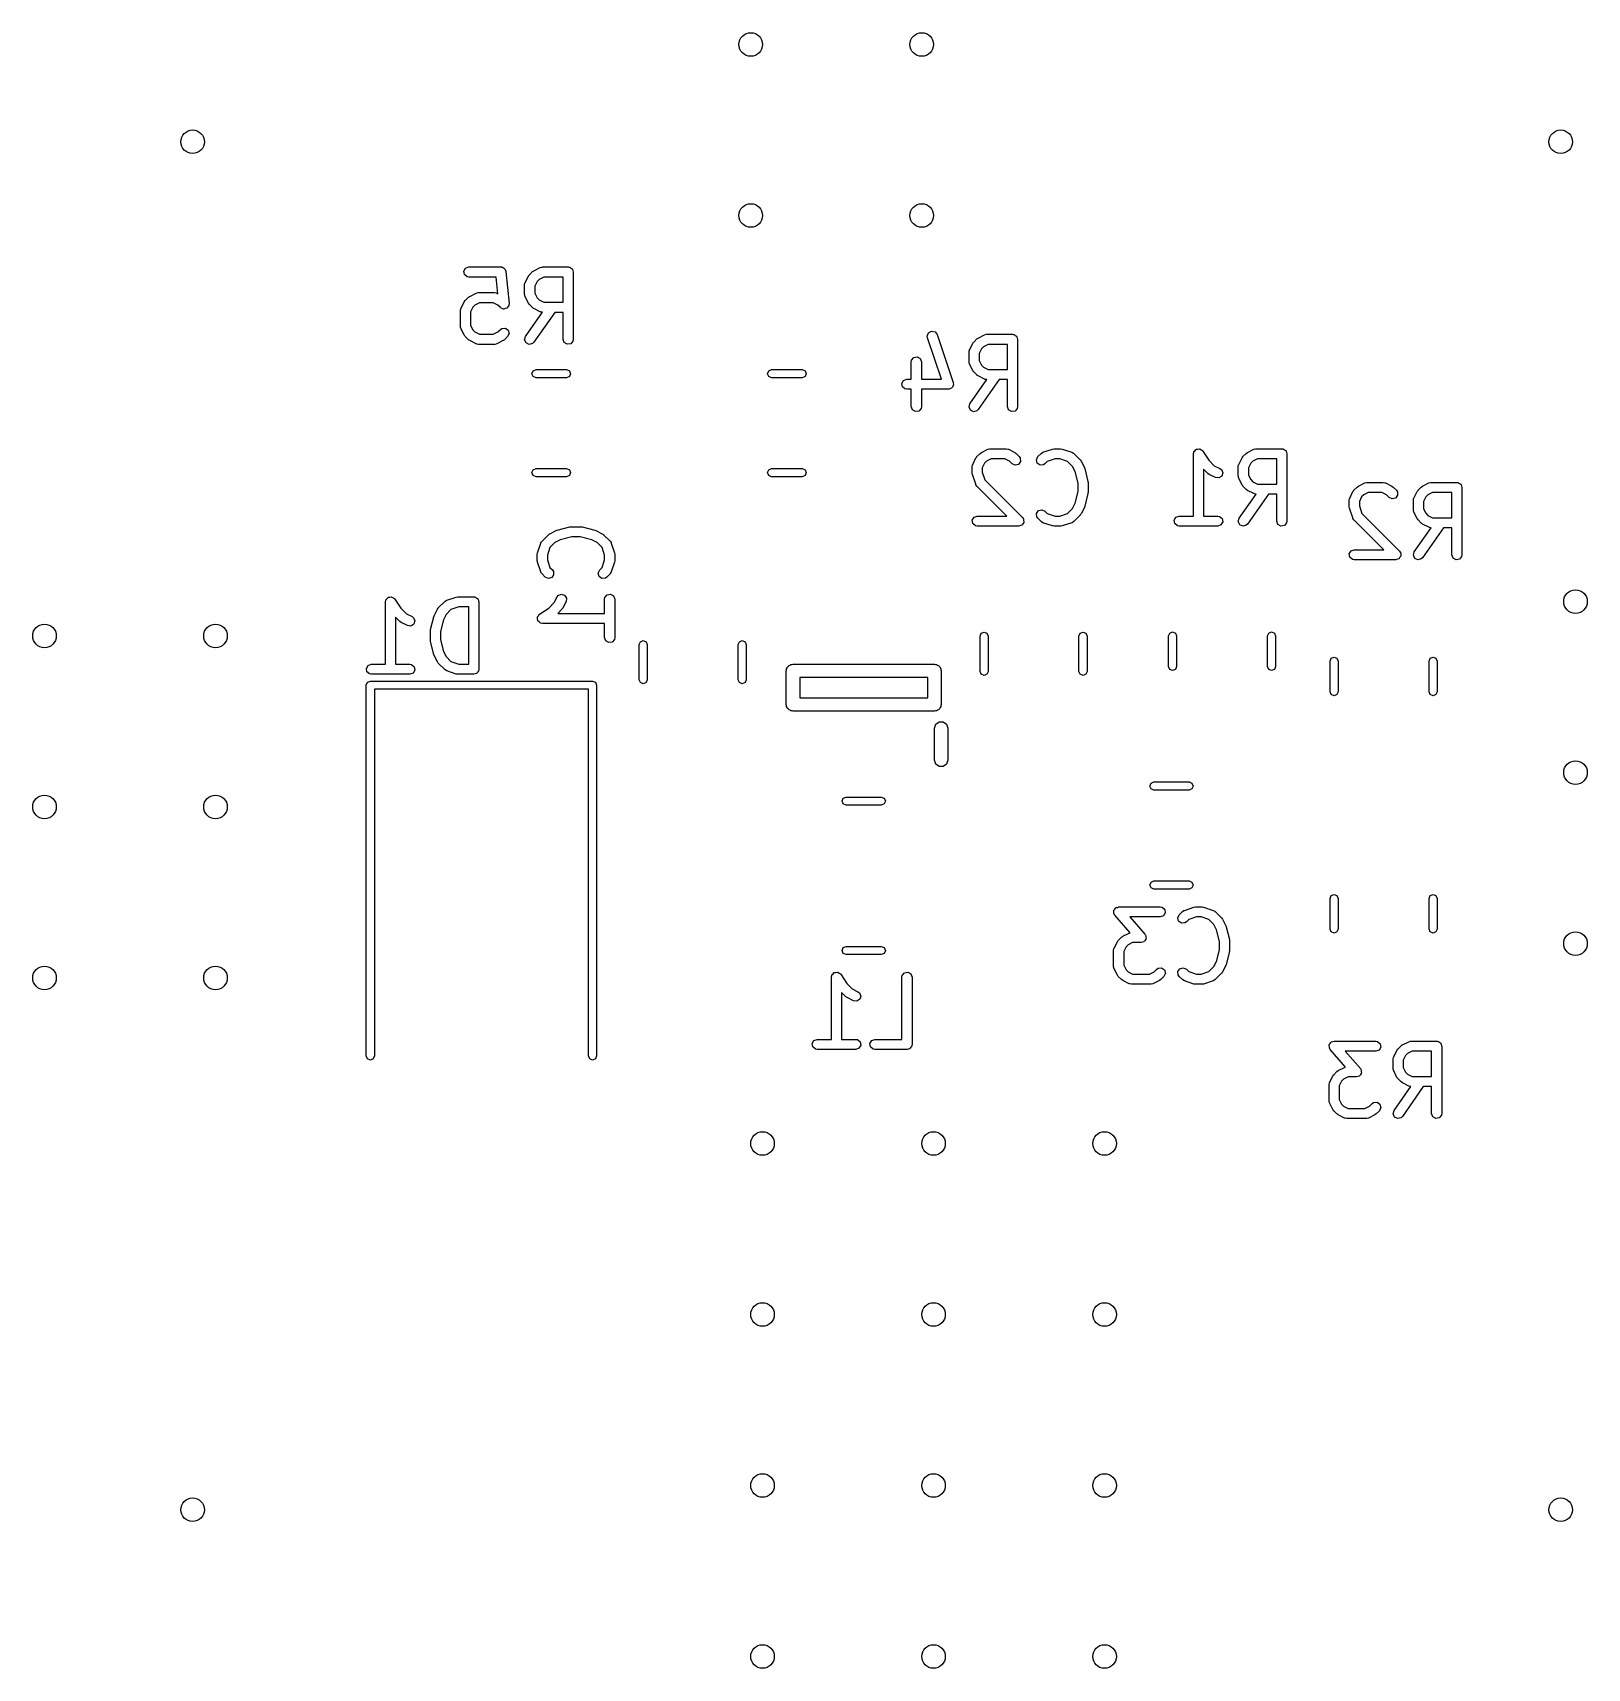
# Model space of a CAD drawing. Extents: x 0.306 to 1.216, y 0.307 to 1.264.
import ezdxf

# ---------------------------------------------------------------- set-up
doc = ezdxf.new("R2010")
doc.units = 0
doc.header["$MEASUREMENT"] = 0
doc.layers.add('BLACK', color=7, linetype='CONTINUOUS')

msp = doc.modelspace()

# ---------------------------------------------------------------- linework, layer by layer
at = {"layer": 'BLACK', "linetype": 'CONTINUOUS'}
for p, q in [((0.558584, 1.12434), (0.559594, 1.12609)), ((0.558935, 1.12235), (0.558584, 1.12434)), ((0.560482, 1.12105), (0.558935, 1.12235)), ((0.559594, 1.12609), (0.561492, 1.12678)), ((0.561492, 1.12087), (0.560482, 1.12105)), ((0.561492, 1.12678), (0.58024, 1.12678)), ((0.577568, 1.12087), (0.561492, 1.12087)), ((0.578545, 1.1111), (0.577568, 1.12087)), ((0.58024, 1.12678), (0.580394, 1.12675)), ((0.580394, 1.12675), (0.580461, 1.12677)), ((0.580461, 1.12677), (0.580572, 1.12672)), ((0.580572, 1.12672), (0.58125, 1.1266)), ((0.58125, 1.1266), (0.58173, 1.1262)), ((0.58173, 1.1262), (0.582302, 1.12594)), ((0.582302, 1.12594), (0.582481, 1.12557)), ((0.582481, 1.12557), (0.582797, 1.1253)), ((0.582797, 1.1253), (0.582906, 1.12468)), ((0.582906, 1.12468), (0.583178, 1.12412)), ((0.583178, 1.12412), (0.585053, 1.10537)), ((0.594472, 1.11765), (0.596347, 1.1214)), ((0.596347, 1.1214), (0.596872, 1.12211)), ((0.596872, 1.12211), (0.5969, 1.12216)), ((0.5969, 1.12216), (0.598774, 1.12404)), ((0.598774, 1.12404), (0.599498, 1.12455)), ((0.599498, 1.12455), (0.599542, 1.12459)), ((0.599542, 1.12459), (0.603291, 1.12647)), ((0.602611, 1.11952), (0.601414, 1.11833)), ((0.605309, 1.12087), (0.602611, 1.11952)), ((0.603291, 1.12647), (0.604274, 1.12676)), ((0.604274, 1.12676), (0.604446, 1.12672)), ((0.604446, 1.12672), (0.604612, 1.12678)), ((0.604612, 1.12678), (0.61961, 1.12678)), ((0.616657, 1.12087), (0.605309, 1.12087)), ((0.616657, 1.10616), (0.616657, 1.12087)), ((0.61961, 1.12678), (0.619994, 1.12671)), ((0.619994, 1.12671), (0.620123, 1.12673)), ((0.620123, 1.12673), (0.620236, 1.12667)), ((0.620236, 1.12667), (0.62062, 1.1266)), ((0.62062, 1.1266), (0.621208, 1.12611)), ((0.621208, 1.12611), (0.621872, 1.12572)), ((0.621872, 1.12572), (0.621963, 1.12547)), ((0.621963, 1.12547), (0.622167, 1.1253)), ((0.622167, 1.1253), (0.6223, 1.12455)), ((0.6223, 1.12455), (0.622563, 1.12383)), ((0.622563, 1.12383), (0.622563, 1.08446)), ((0.561279, 1.10904), (0.562002, 1.10955)), ((0.562002, 1.10955), (0.562047, 1.10959)), ((0.562047, 1.10959), (0.565796, 1.11147)), ((0.565796, 1.11147), (0.566779, 1.11176)), ((0.566779, 1.11176), (0.566951, 1.11172)), ((0.566951, 1.11172), (0.567117, 1.11178)), ((0.567117, 1.11178), (0.57649, 1.11178)), ((0.57649, 1.11178), (0.5775, 1.1116)), ((0.5775, 1.1116), (0.577636, 1.11149)), ((0.577636, 1.11149), (0.577811, 1.11147)), ((0.577811, 1.11147), (0.578545, 1.1111)), ((0.59416, 1.11633), (0.594338, 1.11734)), ((0.59416, 1.1107), (0.59416, 1.11633)), ((0.59422, 1.11054), (0.59416, 1.1107)), ((0.594179, 1.11037), (0.59422, 1.11054)), ((0.594472, 1.10938), (0.594179, 1.11037)), ((0.594338, 1.11734), (0.594452, 1.11747)), ((0.594452, 1.11747), (0.594472, 1.11765)), ((0.601414, 1.11833), (0.600066, 1.11563)), ((0.600066, 1.11563), (0.600066, 1.1114)), ((0.600066, 1.1114), (0.601414, 1.1087)), ((0.556665, 1.10133), (0.556843, 1.10234)), ((0.556665, 1.09196), (0.556665, 1.10133)), ((0.556843, 1.10234), (0.556956, 1.10247)), ((0.556956, 1.10247), (0.556976, 1.10265)), ((0.556976, 1.10265), (0.558851, 1.1064)), ((0.558851, 1.1064), (0.559377, 1.10711)), ((0.559377, 1.10711), (0.559404, 1.10717)), ((0.559404, 1.10717), (0.561279, 1.10904)), ((0.563919, 1.10333), (0.56257, 1.10063)), ((0.56257, 1.10063), (0.56257, 1.09265)), ((0.565116, 1.10453), (0.563919, 1.10333)), ((0.567814, 1.10588), (0.565116, 1.10453)), ((0.575793, 1.10588), (0.567814, 1.10588)), ((0.578491, 1.10453), (0.575793, 1.10588)), ((0.580027, 1.10299), (0.578491, 1.10453)), ((0.580044, 1.10298), (0.580027, 1.10299)), ((0.580053, 1.10296), (0.580044, 1.10298)), ((0.580959, 1.10256), (0.580053, 1.10296)), ((0.581857, 1.10214), (0.580959, 1.10256)), ((0.581876, 1.10214), (0.581857, 1.10214)), ((0.581894, 1.10213), (0.581876, 1.10214)), ((0.582849, 1.1024), (0.581894, 1.10213)), ((0.583808, 1.10266), (0.582849, 1.1024)), ((0.583819, 1.10268), (0.583808, 1.10266)), ((0.583838, 1.10268), (0.583819, 1.10268)), ((0.584398, 1.1035), (0.583838, 1.10268)), ((0.584967, 1.10431), (0.584398, 1.1035)), ((0.584976, 1.10435), (0.584965, 1.10433)), ((0.584965, 1.10433), (0.584967, 1.10431)), ((0.585053, 1.10537), (0.584976, 1.10435)), ((0.596347, 1.10563), (0.594472, 1.10938)), ((0.594694, 1.08615), (0.60457, 1.10026)), ((0.596393, 1.10559), (0.596347, 1.10563)), ((0.5969, 1.10487), (0.596393, 1.10559)), ((0.598774, 1.10299), (0.5969, 1.10487)), ((0.598833, 1.10296), (0.598774, 1.10299)), ((0.599542, 1.10244), (0.598833, 1.10296)), ((0.611774, 1.10025), (0.599532, 1.08276)), ((0.603291, 1.10056), (0.599542, 1.10244)), ((0.601414, 1.1087), (0.602611, 1.10751)), ((0.602611, 1.10751), (0.605309, 1.10616)), ((0.603467, 1.10054), (0.603291, 1.10056)), ((0.603602, 1.10043), (0.603467, 1.10054)), ((0.60457, 1.10026), (0.603602, 1.10043)), ((0.605309, 1.10616), (0.616657, 1.10616)), ((0.616657, 1.10025), (0.611774, 1.10025)), ((0.616657, 1.08446), (0.616657, 1.10025)), ((0.556725, 1.09179), (0.556665, 1.09196)), ((0.556684, 1.09162), (0.556725, 1.09179)), ((0.556976, 1.09063), (0.556684, 1.09162)), ((0.558851, 1.08688), (0.556976, 1.09063)), ((0.56257, 1.09265), (0.563919, 1.08995)), ((0.580027, 1.09029), (0.580867, 1.09088)), ((0.580867, 1.09088), (0.582879, 1.09106)), ((0.582879, 1.09106), (0.584533, 1.0899)), ((0.558898, 1.08684), (0.558851, 1.08688)), ((0.559404, 1.08612), (0.558898, 1.08684)), ((0.561279, 1.08424), (0.559404, 1.08612)), ((0.561337, 1.08422), (0.561279, 1.08424)), ((0.562047, 1.08369), (0.561337, 1.08422)), ((0.565796, 1.08181), (0.562047, 1.08369)), ((0.563919, 1.08995), (0.565116, 1.08876)), ((0.565116, 1.08876), (0.567814, 1.08741)), ((0.565971, 1.08179), (0.565796, 1.08181)), ((0.566107, 1.08168), (0.565971, 1.08179)), ((0.567117, 1.0815), (0.566107, 1.08168)), ((0.57649, 1.0815), (0.567117, 1.0815)), ((0.567814, 1.08741), (0.575793, 1.08741)), ((0.575793, 1.08741), (0.578491, 1.08876)), ((0.576656, 1.08156), (0.57649, 1.0815)), ((0.576828, 1.08152), (0.576656, 1.08156)), ((0.577811, 1.08181), (0.576828, 1.08152)), ((0.58156, 1.08369), (0.577811, 1.08181)), ((0.578491, 1.08876), (0.580027, 1.09029)), ((0.581605, 1.08374), (0.58156, 1.08369)), ((0.582328, 1.08424), (0.581605, 1.08374)), ((0.584203, 1.08612), (0.582328, 1.08424)), ((0.585056, 1.08795), (0.584203, 1.08612)), ((0.584533, 1.0899), (0.585056, 1.08795)), ((0.594171, 1.0842), (0.594694, 1.08615)), ((0.595025, 1.08237), (0.594171, 1.0842)), ((0.596856, 1.08151), (0.595025, 1.08237)), ((0.598807, 1.08204), (0.596856, 1.08151)), ((0.599532, 1.08276), (0.598807, 1.08204)), ((0.617348, 1.08256), (0.616657, 1.08446)), ((0.619097, 1.08155), (0.617348, 1.08256)), ((0.621086, 1.0819), (0.619097, 1.08155)), ((0.622385, 1.08345), (0.621086, 1.0819)), ((0.622563, 1.08446), (0.622385, 1.08345)), ((0.829632, 1.08641), (0.830374, 1.08829)), ((0.829782, 1.0854), (0.829632, 1.08641)), ((0.83786, 1.06116), (0.829782, 1.0854)), ((0.830374, 1.08829), (0.83215, 1.08925)), ((0.83215, 1.08925), (0.834129, 1.08885)), ((0.834129, 1.08885), (0.835385, 1.08726)), ((0.835385, 1.08726), (0.844758, 1.05914)), ((0.854314, 1.07828), (0.856189, 1.08203)), ((0.856189, 1.08203), (0.856715, 1.08274)), ((0.856715, 1.08274), (0.856742, 1.08279)), ((0.856742, 1.08279), (0.858617, 1.08467)), ((0.858617, 1.08467), (0.85934, 1.08518)), ((0.85934, 1.08518), (0.859384, 1.08522)), ((0.859384, 1.08522), (0.863134, 1.0871)), ((0.865151, 1.0815), (0.862454, 1.08015)), ((0.863134, 1.0871), (0.864117, 1.08739)), ((0.864117, 1.08739), (0.864289, 1.08735)), ((0.864289, 1.08735), (0.864454, 1.08741)), ((0.864454, 1.08741), (0.879453, 1.08741)), ((0.8765, 1.0815), (0.865151, 1.0815)), ((0.8765, 1.06679), (0.8765, 1.0815)), ((0.879453, 1.08741), (0.879836, 1.08734)), ((0.879836, 1.08734), (0.879965, 1.08736)), ((0.879965, 1.08736), (0.880079, 1.0873)), ((0.880079, 1.0873), (0.880462, 1.08723)), ((0.880462, 1.08723), (0.88105, 1.08674)), ((0.88105, 1.08674), (0.881714, 1.08635)), ((0.881714, 1.08635), (0.881806, 1.0861)), ((0.881806, 1.0861), (0.88201, 1.08593)), ((0.88201, 1.08593), (0.882143, 1.08518)), ((0.882143, 1.08518), (0.882405, 1.08446)), ((0.882405, 1.08446), (0.882405, 1.04509)), ((0.820257, 1.07133), (0.820435, 1.07234)), ((0.820257, 1.06116), (0.820257, 1.07133)), ((0.820435, 1.07234), (0.821733, 1.07389)), ((0.821733, 1.07389), (0.823722, 1.07424)), ((0.823722, 1.07424), (0.825471, 1.07323)), ((0.825471, 1.07323), (0.826162, 1.07133)), ((0.826162, 1.07133), (0.826162, 1.06116)), ((0.854003, 1.07696), (0.854181, 1.07797)), ((0.854003, 1.07133), (0.854003, 1.07696)), ((0.854063, 1.07117), (0.854003, 1.07133)), ((0.854181, 1.07797), (0.854294, 1.0781)), ((0.854294, 1.0781), (0.854314, 1.07828)), ((0.861257, 1.07896), (0.859908, 1.07626)), ((0.859908, 1.07626), (0.859908, 1.07203)), ((0.859908, 1.07203), (0.861257, 1.06933)), ((0.862454, 1.08015), (0.861257, 1.07896)), ((0.598442, 1.06437), (0.599134, 1.06604)), ((0.599134, 1.0627), (0.598442, 1.06437)), ((0.599134, 1.06604), (0.600805, 1.06673)), ((0.600805, 1.06201), (0.599134, 1.0627)), ((0.600805, 1.06673), (0.618684, 1.06673)), ((0.618684, 1.06201), (0.600805, 1.06201)), ((0.618684, 1.06673), (0.620354, 1.06604)), ((0.620354, 1.0627), (0.618684, 1.06201)), ((0.620354, 1.06604), (0.621046, 1.06437)), ((0.621046, 1.06437), (0.620354, 1.0627)), ((0.736238, 1.06437), (0.73693, 1.06604)), ((0.73693, 1.0627), (0.736238, 1.06437)), ((0.73693, 1.06604), (0.7386, 1.06673)), ((0.7386, 1.06201), (0.73693, 1.0627)), ((0.7386, 1.06673), (0.756479, 1.06673)), ((0.756479, 1.06201), (0.7386, 1.06201)), ((0.756479, 1.06673), (0.758149, 1.06604)), ((0.758149, 1.0627), (0.756479, 1.06201)), ((0.758149, 1.06604), (0.758841, 1.06437)), ((0.758841, 1.06437), (0.758149, 1.0627)), ((0.854022, 1.071), (0.854063, 1.07117)), ((0.854314, 1.07001), (0.854022, 1.071)), ((0.856189, 1.06626), (0.854314, 1.07001)), ((0.856236, 1.06622), (0.856189, 1.06626)), ((0.856742, 1.0655), (0.856236, 1.06622)), ((0.858617, 1.06362), (0.856742, 1.0655)), ((0.858675, 1.06359), (0.858617, 1.06362)), ((0.859384, 1.06307), (0.858675, 1.06359)), ((0.863134, 1.06119), (0.859384, 1.06307)), ((0.861257, 1.06933), (0.862454, 1.06814)), ((0.862454, 1.06814), (0.865151, 1.06679)), ((0.865151, 1.06679), (0.8765, 1.06679)), ((0.814677, 1.05872), (0.815687, 1.06047)), ((0.815028, 1.05673), (0.814677, 1.05872)), ((0.816575, 1.05543), (0.815028, 1.05673)), ((0.815687, 1.06047), (0.817585, 1.06116)), ((0.817585, 1.05526), (0.816575, 1.05543)), ((0.817585, 1.06116), (0.820257, 1.06116)), ((0.820257, 1.05526), (0.817585, 1.05526)), ((0.820257, 1.04509), (0.820257, 1.05526)), ((0.826162, 1.06116), (0.83786, 1.06116)), ((0.841957, 1.05526), (0.826162, 1.05526)), ((0.826162, 1.05526), (0.826162, 1.04509)), ((0.842169, 1.05533), (0.841957, 1.05526)), ((0.84239, 1.05529), (0.842169, 1.05533)), ((0.843098, 1.05567), (0.84239, 1.05529)), ((0.843855, 1.05595), (0.843098, 1.05567)), ((0.843968, 1.05614), (0.843855, 1.05595)), ((0.844166, 1.05625), (0.843968, 1.05614)), ((0.844462, 1.057), (0.844166, 1.05625)), ((0.844865, 1.0577), (0.844462, 1.057)), ((0.844758, 1.05914), (0.844909, 1.05813)), ((0.844909, 1.05813), (0.844826, 1.05792)), ((0.844826, 1.05792), (0.844865, 1.0577)), ((0.854536, 1.04678), (0.864413, 1.06089)), ((0.871616, 1.06088), (0.859374, 1.04339)), ((0.863309, 1.06117), (0.863134, 1.06119)), ((0.863444, 1.06106), (0.863309, 1.06117)), ((0.864413, 1.06089), (0.863444, 1.06106)), ((0.8765, 1.06088), (0.871616, 1.06088)), ((0.8765, 1.04509), (0.8765, 1.06088)), ((0.820948, 1.04319), (0.820257, 1.04509)), ((0.822697, 1.04218), (0.820948, 1.04319)), ((0.825984, 1.04408), (0.824686, 1.04253)), ((0.826162, 1.04509), (0.825984, 1.04408)), ((0.854014, 1.04483), (0.854536, 1.04678)), ((0.854868, 1.043), (0.854014, 1.04483)), ((0.856698, 1.04214), (0.854868, 1.043)), ((0.858649, 1.04267), (0.856698, 1.04214)), ((0.859374, 1.04339), (0.858649, 1.04267)), ((0.877191, 1.04319), (0.8765, 1.04509)), ((0.87894, 1.04218), (0.877191, 1.04319)), ((0.882227, 1.04408), (0.880929, 1.04253)), ((0.882405, 1.04509), (0.882227, 1.04408)), ((0.824686, 1.04253), (0.822697, 1.04218)), ((0.880929, 1.04253), (0.87894, 1.04218)), ((0.856189, 1.01135), (0.858064, 1.0151)), ((0.858064, 1.0151), (0.85859, 1.01581)), ((0.85859, 1.01581), (0.858617, 1.01587)), ((0.858617, 1.01587), (0.860492, 1.01774)), ((0.860492, 1.01774), (0.861215, 1.01825)), ((0.861215, 1.01825), (0.861259, 1.01829)), ((0.861259, 1.01829), (0.865009, 1.02017)), ((0.867026, 1.01457), (0.864329, 1.01323)), ((0.865009, 1.02017), (0.865992, 1.02046)), ((0.865992, 1.02046), (0.866163, 1.02042)), ((0.866163, 1.02042), (0.866329, 1.02048)), ((0.866329, 1.02048), (0.875703, 1.02048)), ((0.875006, 1.01457), (0.867026, 1.01457)), ((0.877703, 1.01323), (0.875006, 1.01457)), ((0.875703, 1.02048), (0.876713, 1.0203)), ((0.876713, 1.0203), (0.876848, 1.02019)), ((0.876848, 1.02019), (0.877024, 1.02017)), ((0.877024, 1.02017), (0.880773, 1.01829)), ((0.880773, 1.01829), (0.881482, 1.01777)), ((0.881482, 1.01777), (0.88154, 1.01774)), ((0.88154, 1.01774), (0.883415, 1.01587)), ((0.883415, 1.01587), (0.884003, 1.01503)), ((0.884003, 1.01503), (0.884179, 1.01301)), ((0.893384, 1.01403), (0.894238, 1.01587)), ((0.893907, 1.01208), (0.893384, 1.01403)), ((0.894238, 1.01587), (0.896112, 1.01774)), ((0.896112, 1.01774), (0.896952, 1.01833)), ((0.896952, 1.01833), (0.897128, 1.01834)), ((0.897128, 1.01834), (0.897266, 1.01845)), ((0.897266, 1.01845), (0.902891, 1.02033)), ((0.904304, 1.01457), (0.899795, 1.01307)), ((0.902891, 1.02033), (0.903764, 1.02046)), ((0.903764, 1.02046), (0.903824, 1.02048)), ((0.903824, 1.02048), (0.907574, 1.02048)), ((0.907095, 1.01457), (0.904304, 1.01457)), ((0.911603, 1.01307), (0.907095, 1.01457)), ((0.907574, 1.02048), (0.908443, 1.02033)), ((0.908443, 1.02033), (0.908508, 1.02033)), ((0.908508, 1.02033), (0.914132, 1.01845)), ((0.914132, 1.01845), (0.915034, 1.01797)), ((0.915034, 1.01797), (0.915126, 1.01781)), ((0.915126, 1.01781), (0.915286, 1.01774)), ((0.915286, 1.01774), (0.919036, 1.01399)), ((0.919036, 1.01399), (0.919542, 1.01327)), ((0.985236, 1.01753), (0.985414, 1.01854)), ((0.985236, 0.981109), (0.985236, 1.01753)), ((0.985414, 1.01854), (0.985523, 1.01867)), ((0.985523, 1.01867), (0.985542, 1.01884)), ((0.985542, 1.01884), (0.986162, 1.01943)), ((0.986162, 1.01943), (0.986713, 1.02008)), ((0.986713, 1.02008), (0.98688, 1.02011)), ((0.98688, 1.02011), (0.987003, 1.02023)), ((0.987003, 1.02023), (0.987858, 1.02029)), ((0.987858, 1.02029), (0.988702, 1.02043)), ((0.988702, 1.02043), (0.988849, 1.02035)), ((0.988849, 1.02035), (0.989018, 1.02036)), ((0.989018, 1.02036), (0.989709, 1.01985)), ((0.989709, 1.01985), (0.990451, 1.01942)), ((0.990451, 1.01942), (0.990509, 1.01927)), ((0.990509, 1.01927), (0.990646, 1.01916)), ((0.990646, 1.01916), (0.994233, 1.01378)), ((1.01179, 1.01135), (1.01367, 1.0151)), ((1.01367, 1.0151), (1.0142, 1.01581)), ((1.0142, 1.01581), (1.01422, 1.01587)), ((1.01422, 1.01587), (1.0161, 1.01774)), ((1.0161, 1.01774), (1.01682, 1.01825)), ((1.01682, 1.01825), (1.01686, 1.01829)), ((1.01686, 1.01829), (1.02061, 1.02017)), ((1.02263, 1.01457), (1.01993, 1.01323)), ((1.02061, 1.02017), (1.0216, 1.02046)), ((1.0216, 1.02046), (1.02177, 1.02042)), ((1.02177, 1.02042), (1.02193, 1.02048)), ((1.02193, 1.02048), (1.03693, 1.02048)), ((1.03398, 1.01457), (1.02263, 1.01457)), ((1.03398, 0.999857), (1.03398, 1.01457)), ((1.03693, 1.02048), (1.03732, 1.02041)), ((1.03732, 1.02041), (1.03745, 1.02043)), ((1.03745, 1.02043), (1.03756, 1.02037)), ((1.03756, 1.02037), (1.03794, 1.0203)), ((1.03794, 1.0203), (1.03853, 1.01981)), ((1.03853, 1.01981), (1.03919, 1.01942)), ((1.03919, 1.01942), (1.03929, 1.01917)), ((1.03929, 1.01917), (1.03949, 1.019)), ((1.03949, 1.019), (1.03962, 1.01825)), ((1.03962, 1.01825), (1.03989, 1.01753)), ((1.03989, 1.01753), (1.03989, 0.978157)), ((0.598442, 1.0065), (0.599134, 1.00817)), ((0.599134, 1.00483), (0.598442, 1.0065)), ((0.599134, 1.00817), (0.600805, 1.00886)), ((0.600805, 1.00413), (0.599134, 1.00483)), ((0.600805, 1.00886), (0.618684, 1.00886)), ((0.618684, 1.00886), (0.620354, 1.00817)), ((0.620354, 1.00483), (0.618684, 1.00413)), ((0.620354, 1.00817), (0.621046, 1.0065)), ((0.621046, 1.0065), (0.620354, 1.00483)), ((0.736238, 1.0065), (0.73693, 1.00817)), ((0.73693, 1.00483), (0.736238, 1.0065)), ((0.73693, 1.00817), (0.7386, 1.00886)), ((0.7386, 1.00413), (0.73693, 1.00483)), ((0.7386, 1.00886), (0.756479, 1.00886)), ((0.756479, 1.00886), (0.758149, 1.00817)), ((0.758149, 1.00483), (0.756479, 1.00413)), ((0.758149, 1.00817), (0.758841, 1.0065)), ((0.758841, 1.0065), (0.758149, 1.00483)), ((0.855877, 1.01003), (0.856055, 1.01104)), ((0.855877, 1.00628), (0.855877, 1.01003)), ((0.855899, 1.00622), (0.855877, 1.00628)), ((0.856029, 1.00534), (0.855899, 1.00622)), ((0.857904, 0.99972), (0.856029, 1.00534)), ((0.856055, 1.01104), (0.856169, 1.01117)), ((0.856169, 1.01117), (0.856189, 1.01135)), ((0.863132, 1.01203), (0.861783, 1.00933)), ((0.861783, 1.00933), (0.861783, 1.00676)), ((0.861783, 1.00676), (0.863286, 1.00225)), ((0.864329, 1.01323), (0.863132, 1.01203)), ((0.879239, 1.01169), (0.877703, 1.01323)), ((0.88107, 1.01084), (0.879239, 1.01169)), ((0.883021, 1.01136), (0.88107, 1.01084)), ((0.884179, 1.01301), (0.883021, 1.01136)), ((0.895561, 1.01093), (0.893907, 1.01208)), ((0.897573, 1.0111), (0.895561, 1.01093)), ((0.898413, 1.01169), (0.897573, 1.0111)), ((0.899795, 1.01307), (0.898413, 1.01169)), ((0.914521, 1.01015), (0.911603, 1.01307)), ((0.916037, 1.00712), (0.914521, 1.01015)), ((0.917745, 1.00029), (0.916037, 1.00712)), ((0.919542, 1.01327), (0.919589, 1.01322)), ((0.919589, 1.01322), (0.921464, 1.00947)), ((0.921464, 1.00947), (0.921609, 1.00899)), ((0.921609, 1.00899), (0.921687, 1.00887)), ((0.921687, 1.00887), (0.923562, 1.00137)), ((0.9936, 1.00607), (0.991142, 1.00852)), ((0.991142, 1.00852), (0.991142, 0.981109)), ((0.993658, 1.00604), (0.9936, 1.00607)), ((0.994367, 1.00551), (0.993658, 1.00604)), ((0.994233, 1.01378), (0.997437, 1.01058)), ((0.998117, 1.00364), (0.994367, 1.00551)), ((0.997437, 1.01058), (1.00076, 1.00892)), ((1.00181, 1.00452), (1.00012, 1.00341)), ((1.00076, 1.00892), (1.00158, 1.00831)), ((1.00158, 1.00831), (1.00238, 1.00646)), ((1.00238, 1.00646), (1.00181, 1.00452)), ((1.01148, 1.01003), (1.01166, 1.01104)), ((1.01148, 1.0044), (1.01148, 1.01003)), ((1.01154, 1.00424), (1.01148, 1.0044)), ((1.01166, 1.01104), (1.01177, 1.01117)), ((1.01177, 1.01117), (1.01179, 1.01135)), ((1.01874, 1.01203), (1.01739, 1.00933)), ((1.01739, 1.00933), (1.01739, 1.0051)), ((1.01739, 1.0051), (1.01874, 1.0024)), ((1.01993, 1.01323), (1.01874, 1.01203)), ((0.618684, 1.00413), (0.600805, 1.00413)), ((0.756479, 1.00413), (0.7386, 1.00413)), ((0.858013, 0.999582), (0.857904, 0.99972)), ((0.858029, 0.999406), (0.858013, 0.999582)), ((0.858617, 0.998566), (0.858029, 0.999406)), ((0.876073, 0.981109), (0.858617, 0.998566)), ((0.863286, 1.00225), (0.88529, 0.980245)), ((0.916037, 0.988561), (0.917745, 0.995393)), ((0.917745, 0.995393), (0.917745, 1.00029)), ((0.92365, 0.99503), (0.923548, 0.994449)), ((0.923562, 1.00137), (0.923603, 1.00078)), ((0.923603, 1.00078), (0.92365, 1.00065)), ((0.92365, 1.00065), (0.92365, 0.99503)), ((1.00012, 1.00341), (0.998117, 1.00364)), ((1.0115, 1.00407), (1.01154, 1.00424)), ((1.01179, 1.00308), (1.0115, 1.00407)), ((1.01367, 0.999333), (1.01179, 1.00308)), ((1.01372, 0.999289), (1.01367, 0.999333)), ((1.01422, 0.998566), (1.01372, 0.999289)), ((1.0161, 0.996691), (1.01422, 0.998566)), ((1.01616, 0.996664), (1.0161, 0.996691)), ((1.01686, 0.996138), (1.01616, 0.996664)), ((1.02061, 0.994263), (1.01686, 0.996138)), ((1.01874, 1.0024), (1.01993, 1.00121)), ((1.01993, 1.00121), (1.02263, 0.999857)), ((1.02263, 0.999857), (1.03398, 0.999857)), ((1.07666, 0.991663), (1.07854, 0.995413)), ((1.07854, 0.995413), (1.07906, 0.996122)), ((1.07906, 0.996122), (1.07909, 0.99618)), ((1.07909, 0.99618), (1.08096, 0.998055)), ((1.08096, 0.998055), (1.08169, 0.998561)), ((1.08169, 0.998561), (1.08173, 0.998608)), ((1.08173, 0.998608), (1.08548, 1.00048)), ((1.0875, 0.994889), (1.0848, 0.99354)), ((1.08548, 1.00048), (1.08646, 1.00078)), ((1.08646, 1.00078), (1.08664, 1.00073)), ((1.08664, 1.00073), (1.0868, 1.00079)), ((1.0868, 1.00079), (1.09618, 1.00079)), ((1.09548, 0.994889), (1.0875, 0.994889)), ((1.09818, 0.99354), (1.09548, 0.994889)), ((1.09618, 1.00079), (1.09719, 1.00062)), ((1.09719, 1.00062), (1.09732, 1.0005)), ((1.09732, 1.0005), (1.0975, 1.00048)), ((1.0975, 1.00048), (1.10125, 0.998608)), ((1.10125, 0.998608), (1.10195, 0.998082)), ((1.10195, 0.998082), (1.10201, 0.998055)), ((1.10201, 0.998055), (1.10389, 0.99618)), ((1.10389, 0.99618), (1.10448, 0.99534)), ((1.10448, 0.99534), (1.10465, 0.993328)), ((1.11416, 0.991663), (1.11603, 0.995413)), ((1.11603, 0.995413), (1.11656, 0.996122)), ((1.11656, 0.996122), (1.11658, 0.99618)), ((1.11658, 0.99618), (1.11846, 0.998055)), ((1.11846, 0.998055), (1.11918, 0.998561)), ((1.11918, 0.998561), (1.11923, 0.998608)), ((1.11923, 0.998608), (1.12298, 1.00048)), ((1.12499, 0.994889), (1.1223, 0.99354)), ((1.12298, 1.00048), (1.12396, 1.00078)), ((1.12396, 1.00078), (1.12413, 1.00073)), ((1.12413, 1.00073), (1.1243, 1.00079)), ((1.1243, 1.00079), (1.1393, 1.00079)), ((1.13634, 0.994889), (1.12499, 0.994889)), ((1.13634, 0.980172), (1.13634, 0.994889)), ((1.1393, 1.00079), (1.13968, 1.00073)), ((1.13968, 1.00073), (1.13981, 1.00075)), ((1.13981, 1.00075), (1.13992, 1.00068)), ((1.13992, 1.00068), (1.1403, 1.00062)), ((1.1403, 1.00062), (1.14089, 1.00012)), ((1.14089, 1.00012), (1.14156, 0.99974)), ((1.14156, 0.99974), (1.14165, 0.999489)), ((1.14165, 0.999489), (1.14185, 0.999318)), ((1.14185, 0.999318), (1.14199, 0.998563)), ((1.14199, 0.998563), (1.14225, 0.997842)), ((1.14225, 0.997842), (1.14225, 0.958472)), ((0.911603, 0.982612), (0.914521, 0.98553)), ((0.914521, 0.98553), (0.916037, 0.988561)), ((0.921464, 0.98621), (0.919589, 0.982461)), ((0.92148, 0.986349), (0.921464, 0.98621)), ((0.921687, 0.986814), (0.92148, 0.986349)), ((0.923562, 0.994314), (0.921687, 0.986814)), ((0.923548, 0.994449), (0.923562, 0.994314)), ((1.01202, 0.97985), (1.02189, 0.993959)), ((1.0291, 0.993952), (1.01685, 0.976463)), ((1.02079, 0.994243), (1.02061, 0.994263)), ((1.02092, 0.99413), (1.02079, 0.994243)), ((1.02189, 0.993959), (1.02092, 0.99413)), ((1.03398, 0.993952), (1.0291, 0.993952)), ((1.03398, 0.978157), (1.03398, 0.993952)), ((1.07635, 0.990343), (1.07653, 0.991353)), ((1.07635, 0.986593), (1.07635, 0.990343)), ((1.07637, 0.986533), (1.07635, 0.986593)), ((1.0765, 0.985659), (1.07637, 0.986533)), ((1.07838, 0.980035), (1.0765, 0.985659)), ((1.07653, 0.991353), (1.07664, 0.991488)), ((1.07664, 0.991488), (1.07666, 0.991663)), ((1.0836, 0.992343), (1.08226, 0.989646)), ((1.08226, 0.989646), (1.08226, 0.987072)), ((1.08226, 0.987072), (1.08376, 0.982564)), ((1.0848, 0.99354), (1.0836, 0.992343)), ((1.09971, 0.992004), (1.09818, 0.99354)), ((1.10154, 0.991151), (1.09971, 0.992004)), ((1.10349, 0.991673), (1.10154, 0.991151)), ((1.10465, 0.993328), (1.10349, 0.991673)), ((1.11385, 0.990343), (1.11402, 0.991353)), ((1.11385, 0.984718), (1.11385, 0.990343)), ((1.11402, 0.991353), (1.11414, 0.991488)), ((1.11414, 0.991488), (1.11416, 0.991663)), ((1.1211, 0.992343), (1.11975, 0.989646)), ((1.11975, 0.989646), (1.11975, 0.985415)), ((1.11975, 0.985415), (1.1211, 0.982718)), ((1.1223, 0.99354), (1.1211, 0.992343)), ((0.855922, 0.978669), (0.856932, 0.980419)), ((0.856273, 0.97668), (0.855922, 0.978669)), ((0.85782, 0.975382), (0.856273, 0.97668)), ((0.856932, 0.980419), (0.85883, 0.981109)), ((0.85883, 0.981109), (0.876073, 0.981109)), ((0.884896, 0.975738), (0.884037, 0.975508)), ((0.884973, 0.975849), (0.884896, 0.975738)), ((0.8851, 0.975895), (0.884973, 0.975849)), ((0.885544, 0.976664), (0.8851, 0.975895)), ((0.88529, 0.980245), (0.88566, 0.979717)), ((0.886054, 0.977392), (0.885544, 0.976664)), ((0.88566, 0.979717), (0.885759, 0.979633)), ((0.885759, 0.979633), (0.885773, 0.979555)), ((0.885773, 0.979555), (0.885878, 0.979405)), ((0.885878, 0.979405), (0.885956, 0.978519)), ((0.885956, 0.978519), (0.88611, 0.977644)), ((0.88611, 0.977644), (0.886042, 0.977527)), ((0.886042, 0.977527), (0.886054, 0.977392)), ((0.893473, 0.982671), (0.894632, 0.984325)), ((0.893649, 0.980658), (0.893473, 0.982671)), ((0.894237, 0.979818), (0.893649, 0.980658)), ((0.896112, 0.977944), (0.894237, 0.979818)), ((0.894632, 0.984325), (0.896583, 0.984848)), ((0.896272, 0.977869), (0.896112, 0.977944)), ((0.896365, 0.977719), (0.896272, 0.977869)), ((0.897266, 0.97723), (0.896365, 0.977719)), ((0.896583, 0.984848), (0.898413, 0.983994)), ((0.902891, 0.975356), (0.897266, 0.97723)), ((0.898413, 0.983994), (0.899795, 0.982612)), ((0.899795, 0.982612), (0.904304, 0.981109)), ((0.904304, 0.981109), (0.907095, 0.981109)), ((0.907095, 0.981109), (0.911603, 0.982612)), ((0.914132, 0.97723), (0.908508, 0.975356)), ((0.91427, 0.97734), (0.914132, 0.97723)), ((0.914446, 0.977355), (0.91427, 0.97734)), ((0.915286, 0.977944), (0.914446, 0.977355)), ((0.919036, 0.981693), (0.915286, 0.977944)), ((0.919063, 0.981752), (0.919036, 0.981693)), ((0.919589, 0.982461), (0.919063, 0.981752)), ((0.974032, 0.978669), (0.975042, 0.980419)), ((0.974383, 0.97668), (0.974032, 0.978669)), ((0.97593, 0.975382), (0.974383, 0.97668)), ((0.975042, 0.980419), (0.97694, 0.981109)), ((0.97694, 0.981109), (0.985236, 0.981109)), ((0.991142, 0.981109), (0.999438, 0.981109)), ((0.999438, 0.981109), (1.00045, 0.980931)), ((1.00134, 0.975895), (0.999438, 0.975204)), ((1.00045, 0.980931), (1.00199, 0.979633)), ((1.00235, 0.977644), (1.00134, 0.975895)), ((1.00199, 0.979633), (1.00235, 0.977644)), ((1.01149, 0.977899), (1.01202, 0.97985)), ((1.01235, 0.976069), (1.01149, 0.977899)), ((1.01418, 0.975215), (1.01235, 0.976069)), ((1.01613, 0.975738), (1.01418, 0.975215)), ((1.01685, 0.976463), (1.01613, 0.975738)), ((1.03467, 0.976259), (1.03398, 0.978157)), ((1.03642, 0.975249), (1.03467, 0.976259)), ((1.03971, 0.977147), (1.03841, 0.9756)), ((1.03989, 0.978157), (1.03971, 0.977147)), ((1.07849, 0.979897), (1.07838, 0.980035)), ((1.0785, 0.979721), (1.07849, 0.979897)), ((1.07909, 0.978881), (1.0785, 0.979721)), ((1.09655, 0.961424), (1.07909, 0.978881)), ((1.08376, 0.982564), (1.10576, 0.96056)), ((1.11391, 0.984553), (1.11385, 0.984718)), ((1.11386, 0.984381), (1.11391, 0.984553)), ((1.11416, 0.983398), (1.11386, 0.984381)), ((1.11603, 0.979648), (1.11416, 0.983398)), ((1.11608, 0.979604), (1.11603, 0.979648)), ((1.11658, 0.978881), (1.11608, 0.979604)), ((1.11846, 0.977006), (1.11658, 0.978881)), ((1.11852, 0.976979), (1.11846, 0.977006)), ((1.11923, 0.976453), (1.11852, 0.976979)), ((1.12298, 0.974578), (1.11923, 0.976453)), ((1.1211, 0.982718), (1.1223, 0.981521)), ((1.1223, 0.981521), (1.12499, 0.980172)), ((1.12499, 0.980172), (1.13634, 0.980172)), ((0.603594, 0.965313), (0.604082, 0.966215)), ((0.604082, 0.966215), (0.604233, 0.966307)), ((0.604233, 0.966307), (0.604307, 0.966467)), ((0.604307, 0.966467), (0.608057, 0.970217)), ((0.608057, 0.970217), (0.60878, 0.970723)), ((0.60878, 0.970723), (0.608824, 0.97077)), ((0.608824, 0.97077), (0.612574, 0.972645)), ((0.614925, 0.967218), (0.611894, 0.965702)), ((0.612574, 0.972645), (0.613062, 0.97279)), ((0.613062, 0.97279), (0.613178, 0.972868)), ((0.613178, 0.972868), (0.620677, 0.974743)), ((0.621757, 0.968926), (0.614925, 0.967218)), ((0.620677, 0.974743), (0.621265, 0.974785)), ((0.621265, 0.974785), (0.621393, 0.974831)), ((0.621393, 0.974831), (0.627018, 0.974831)), ((0.626654, 0.968926), (0.621757, 0.968926)), ((0.633486, 0.967218), (0.626654, 0.968926)), ((0.627018, 0.974831), (0.627598, 0.974729)), ((0.627598, 0.974729), (0.627734, 0.974743)), ((0.627734, 0.974743), (0.635233, 0.972868)), ((0.636517, 0.965702), (0.633486, 0.967218)), ((0.635233, 0.972868), (0.635698, 0.972661)), ((0.635698, 0.972661), (0.635837, 0.972645)), ((0.635837, 0.972645), (0.639587, 0.97077)), ((0.639587, 0.97077), (0.640296, 0.970244)), ((0.640296, 0.970244), (0.640354, 0.970217)), ((0.640354, 0.970217), (0.644104, 0.966467)), ((0.644104, 0.966467), (0.644692, 0.965627)), ((0.85883, 0.975204), (0.85782, 0.975382)), ((0.883202, 0.975204), (0.85883, 0.975204)), ((0.884037, 0.975508), (0.883202, 0.975204)), ((0.902955, 0.975357), (0.902891, 0.975356)), ((0.903824, 0.975204), (0.902955, 0.975357)), ((0.907574, 0.975204), (0.903824, 0.975204)), ((0.907635, 0.975226), (0.907574, 0.975204)), ((0.908508, 0.975356), (0.907635, 0.975226)), ((0.97694, 0.975204), (0.97593, 0.975382)), ((0.999438, 0.975204), (0.97694, 0.975204)), ((1.03841, 0.9756), (1.03642, 0.975249)), ((1.11438, 0.960165), (1.12426, 0.974274)), ((1.13146, 0.974267), (1.11922, 0.956778)), ((1.12315, 0.974558), (1.12298, 0.974578)), ((1.12329, 0.974445), (1.12315, 0.974558)), ((1.12426, 0.974274), (1.12329, 0.974445)), ((1.13634, 0.974267), (1.13146, 0.974267)), ((1.13634, 0.958472), (1.13634, 0.974267)), ((0.601568, 0.958755), (0.601721, 0.959625)), ((0.601568, 0.955006), (0.601568, 0.958755)), ((0.601719, 0.959689), (0.603594, 0.965313)), ((0.601721, 0.959625), (0.601719, 0.959689)), ((0.608976, 0.962784), (0.607473, 0.958276)), ((0.607473, 0.958276), (0.607473, 0.955485)), ((0.611894, 0.965702), (0.608976, 0.962784)), ((0.639435, 0.962784), (0.636517, 0.965702)), ((0.640938, 0.958276), (0.639435, 0.962784)), ((0.640938, 0.955485), (0.640938, 0.958276)), ((0.644692, 0.965627), (0.644707, 0.965451)), ((0.644707, 0.965451), (0.644817, 0.965313)), ((0.644817, 0.965313), (0.646692, 0.959689)), ((0.646692, 0.959689), (0.646821, 0.958816)), ((0.646821, 0.958816), (0.646843, 0.958755)), ((0.646843, 0.958755), (0.646843, 0.955006)), ((1.07639, 0.958984), (1.0774, 0.960734)), ((1.07675, 0.956995), (1.07639, 0.958984)), ((1.07829, 0.955697), (1.07675, 0.956995)), ((1.0774, 0.960734), (1.0793, 0.961424)), ((1.0793, 0.961424), (1.09655, 0.961424)), ((1.10602, 0.956979), (1.10557, 0.95621)), ((1.10576, 0.96056), (1.10613, 0.960032)), ((1.10653, 0.957707), (1.10602, 0.956979)), ((1.10613, 0.960032), (1.10623, 0.959948)), ((1.10623, 0.959948), (1.10625, 0.95987)), ((1.10625, 0.95987), (1.10635, 0.95972)), ((1.10635, 0.95972), (1.10643, 0.958834)), ((1.10643, 0.958834), (1.10658, 0.957959)), ((1.10658, 0.957959), (1.10651, 0.957842)), ((1.10651, 0.957842), (1.10653, 0.957707)), ((1.11386, 0.958214), (1.11438, 0.960165)), ((1.11471, 0.956383), (1.11386, 0.958214)), ((1.11922, 0.956778), (1.11849, 0.956053)), ((1.13703, 0.956574), (1.13634, 0.958472)), ((1.13878, 0.955564), (1.13703, 0.956574)), ((1.14207, 0.957462), (1.14077, 0.955915)), ((1.14225, 0.958472), (1.14207, 0.957462)), ((0.60159, 0.954945), (0.601568, 0.955006)), ((0.601719, 0.954072), (0.60159, 0.954945)), ((0.603594, 0.948448), (0.601719, 0.954072)), ((0.603704, 0.948309), (0.603594, 0.948448)), ((0.603719, 0.948133), (0.603704, 0.948309)), ((0.604307, 0.947293), (0.603719, 0.948133)), ((0.606182, 0.945419), (0.604307, 0.947293)), ((0.607473, 0.955485), (0.608976, 0.950976)), ((0.608976, 0.950976), (0.610358, 0.949594)), ((0.610358, 0.949594), (0.610946, 0.948754)), ((0.610946, 0.948754), (0.611122, 0.946742)), ((0.637199, 0.947764), (0.638053, 0.949595)), ((0.637722, 0.945813), (0.637199, 0.947764)), ((0.638053, 0.949595), (0.639435, 0.950976)), ((0.639435, 0.950976), (0.640938, 0.955485)), ((0.644104, 0.947293), (0.642229, 0.945419)), ((0.644178, 0.947453), (0.644104, 0.947293)), ((0.644329, 0.947546), (0.644178, 0.947453)), ((0.644817, 0.948448), (0.644329, 0.947546)), ((0.646692, 0.954072), (0.644817, 0.948448)), ((0.646843, 0.955006), (0.64669, 0.954136)), ((0.64669, 0.954136), (0.646692, 0.954072)), ((1.0793, 0.955519), (1.07829, 0.955697)), ((1.10367, 0.955519), (1.0793, 0.955519)), ((1.10451, 0.955823), (1.10367, 0.955519)), ((1.10537, 0.956053), (1.10451, 0.955823)), ((1.10545, 0.956164), (1.10537, 0.956053)), ((1.10557, 0.95621), (1.10545, 0.956164)), ((1.11654, 0.95553), (1.11471, 0.956383)), ((1.11849, 0.956053), (1.11654, 0.95553)), ((1.14077, 0.955915), (1.13878, 0.955564)), ((0.608013, 0.944565), (0.606182, 0.945419)), ((0.609964, 0.945088), (0.608013, 0.944565)), ((0.611122, 0.946742), (0.609964, 0.945088)), ((0.639377, 0.944654), (0.637722, 0.945813)), ((0.641389, 0.94483), (0.639377, 0.944654)), ((0.642229, 0.945419), (0.641389, 0.94483)), ((0.512795, 0.930913), (0.512973, 0.931923)), ((0.512795, 0.894495), (0.512795, 0.930913)), ((0.512973, 0.931923), (0.513082, 0.932053)), ((0.513082, 0.932053), (0.513101, 0.932221)), ((0.513101, 0.932221), (0.513721, 0.932813)), ((0.513721, 0.932813), (0.514272, 0.93347)), ((0.514272, 0.93347), (0.514439, 0.933499)), ((0.514439, 0.933499), (0.514562, 0.933617)), ((0.514562, 0.933617), (0.515417, 0.933672)), ((0.515417, 0.933672), (0.516261, 0.933821)), ((0.516261, 0.933821), (0.516408, 0.933736)), ((0.516408, 0.933736), (0.516577, 0.933747)), ((0.516577, 0.933747), (0.517268, 0.933239)), ((0.517268, 0.933239), (0.51801, 0.932811)), ((0.51801, 0.932811), (0.518068, 0.932651)), ((0.518068, 0.932651), (0.518205, 0.932551)), ((0.518205, 0.932551), (0.521792, 0.92717)), ((0.543656, 0.927376), (0.547406, 0.931126)), ((0.547406, 0.931126), (0.548246, 0.931714)), ((0.548246, 0.931714), (0.548422, 0.931729)), ((0.548422, 0.931729), (0.54856, 0.931839)), ((0.54856, 0.931839), (0.554184, 0.933714)), ((0.555597, 0.92796), (0.551089, 0.926457)), ((0.554184, 0.933714), (0.555058, 0.933843)), ((0.555058, 0.933843), (0.555118, 0.933865)), ((0.555118, 0.933865), (0.564492, 0.933865)), ((0.561539, 0.92796), (0.555597, 0.92796)), ((0.561539, 0.894495), (0.561539, 0.92796)), ((0.564492, 0.933865), (0.564875, 0.933798)), ((0.564875, 0.933798), (0.565005, 0.933821)), ((0.565005, 0.933821), (0.565118, 0.933755)), ((0.565118, 0.933755), (0.565502, 0.933687)), ((0.565502, 0.933687), (0.566089, 0.933194)), ((0.566089, 0.933194), (0.566754, 0.932811)), ((0.566754, 0.932811), (0.566845, 0.93256)), ((0.566845, 0.93256), (0.567049, 0.932389)), ((0.567049, 0.932389), (0.567182, 0.931633)), ((0.567182, 0.931633), (0.567445, 0.930913)), ((0.567445, 0.930913), (0.567445, 0.891543)), ((0.608264, 0.927304), (0.611467, 0.930508)), ((0.611467, 0.930508), (0.613128, 0.933829)), ((0.613128, 0.933829), (0.613739, 0.934653)), ((0.613739, 0.934653), (0.615592, 0.935456)), ((0.615592, 0.935456), (0.617528, 0.93488)), ((0.61841, 0.931188), (0.616535, 0.927438)), ((0.617528, 0.93488), (0.618641, 0.933194)), ((0.618641, 0.933194), (0.61841, 0.931188)), ((0.640938, 0.932508), (0.641116, 0.933518)), ((0.640938, 0.924213), (0.640938, 0.932508)), ((0.641116, 0.933518), (0.642414, 0.935066)), ((0.642414, 0.935066), (0.644403, 0.935416)), ((0.644403, 0.935416), (0.646152, 0.934406)), ((0.646152, 0.934406), (0.646843, 0.932508)), ((0.646843, 0.932508), (0.646843, 0.910011)), ((0.521159, 0.919451), (0.518701, 0.921909)), ((0.518701, 0.921909), (0.518701, 0.894495)), ((0.521217, 0.919424), (0.521159, 0.919451)), ((0.521927, 0.918898), (0.521217, 0.919424)), ((0.521792, 0.92717), (0.524996, 0.923966)), ((0.525676, 0.917023), (0.521927, 0.918898)), ((0.524996, 0.923966), (0.528317, 0.922305)), ((0.528317, 0.922305), (0.529141, 0.921694)), ((0.529141, 0.921694), (0.529944, 0.919841)), ((0.529944, 0.919841), (0.529368, 0.917905)), ((0.53913, 0.914756), (0.541005, 0.922255)), ((0.541005, 0.922255), (0.541212, 0.92272)), ((0.541212, 0.92272), (0.541228, 0.922859)), ((0.541228, 0.922859), (0.543103, 0.926609)), ((0.543103, 0.926609), (0.543629, 0.927318)), ((0.543629, 0.927318), (0.543656, 0.927376)), ((0.546655, 0.920508), (0.544947, 0.913676)), ((0.548171, 0.923539), (0.546655, 0.920508)), ((0.551089, 0.926457), (0.548171, 0.923539)), ((0.601613, 0.921773), (0.601697, 0.92192)), ((0.601761, 0.920929), (0.601613, 0.921773)), ((0.601686, 0.922089), (0.602194, 0.92278)), ((0.601697, 0.92192), (0.601686, 0.922089)), ((0.601816, 0.920073), (0.601761, 0.920929)), ((0.601934, 0.919951), (0.601816, 0.920073)), ((0.601963, 0.919783), (0.601934, 0.919951)), ((0.60262, 0.919233), (0.601963, 0.919783)), ((0.602194, 0.92278), (0.602622, 0.923522)), ((0.603212, 0.918613), (0.60262, 0.919233)), ((0.602622, 0.923522), (0.602782, 0.92358)), ((0.602782, 0.92358), (0.602883, 0.923717)), ((0.602883, 0.923717), (0.608264, 0.927304)), ((0.60338, 0.918594), (0.603212, 0.918613)), ((0.603511, 0.918485), (0.60338, 0.918594)), ((0.60452, 0.918307), (0.603511, 0.918485)), ((0.640938, 0.918307), (0.60452, 0.918307)), ((0.615982, 0.926671), (0.613524, 0.924213)), ((0.613524, 0.924213), (0.640938, 0.924213)), ((0.616009, 0.926729), (0.615982, 0.926671)), ((0.616535, 0.927438), (0.616009, 0.926729)), ((0.640938, 0.910011), (0.640938, 0.918307)), ((0.527683, 0.916792), (0.525676, 0.917023)), ((0.529368, 0.917905), (0.527683, 0.916792)), ((0.539042, 0.91404), (0.539144, 0.91462)), ((0.539042, 0.908415), (0.539042, 0.91404)), ((0.539144, 0.91462), (0.53913, 0.914756)), ((0.544947, 0.913676), (0.544947, 0.908779)), ((0.544947, 0.908779), (0.546655, 0.901947)), ((0.641629, 0.908113), (0.640938, 0.910011)), ((0.646665, 0.909001), (0.645367, 0.907454)), ((0.646843, 0.910011), (0.646665, 0.909001)), ((0.860433, 0.910876), (0.861125, 0.912546)), ((0.860433, 0.890305), (0.860433, 0.910876)), ((0.861125, 0.912546), (0.862795, 0.913238)), ((0.862795, 0.913238), (0.864466, 0.912546)), ((0.864466, 0.912546), (0.865157, 0.910876)), ((0.865157, 0.910876), (0.865157, 0.890305)), ((0.918307, 0.910876), (0.918999, 0.912546)), ((0.918307, 0.890305), (0.918307, 0.910876)), ((0.918999, 0.912546), (0.920669, 0.913238)), ((0.920669, 0.913238), (0.92234, 0.912546)), ((0.92234, 0.912546), (0.923031, 0.910876)), ((0.923031, 0.910876), (0.923031, 0.890305)), ((0.970669, 0.911006), (0.971361, 0.912677)), ((0.970669, 0.893127), (0.970669, 0.911006)), ((0.971361, 0.912677), (0.973031, 0.913369)), ((0.973031, 0.913369), (0.974702, 0.912677)), ((0.974702, 0.912677), (0.975394, 0.911006)), ((0.975394, 0.911006), (0.975394, 0.893127)), ((1.02854, 0.911006), (1.02924, 0.912677)), ((1.02854, 0.893127), (1.02854, 0.911006)), ((1.02924, 0.912677), (1.03091, 0.913369)), ((1.03091, 0.913369), (1.03258, 0.912677)), ((1.03258, 0.912677), (1.03327, 0.911006)), ((1.03327, 0.911006), (1.03327, 0.893127)), ((0.539089, 0.908287), (0.539042, 0.908415)), ((0.53913, 0.907699), (0.539089, 0.908287)), ((0.541005, 0.9002), (0.53913, 0.907699)), ((0.541083, 0.900084), (0.541005, 0.9002)), ((0.541228, 0.899596), (0.541083, 0.900084)), ((0.543103, 0.895846), (0.541228, 0.899596)), ((0.546655, 0.901947), (0.548171, 0.898916)), ((0.643378, 0.907103), (0.641629, 0.908113)), ((0.645367, 0.907454), (0.643378, 0.907103)), ((0.661142, 0.905955), (0.661834, 0.907625)), ((0.661142, 0.885384), (0.661142, 0.905955)), ((0.661834, 0.907625), (0.663504, 0.908317)), ((0.663504, 0.908317), (0.665174, 0.907625)), ((0.665174, 0.907625), (0.665866, 0.905955)), ((0.665866, 0.905955), (0.665866, 0.885384)), ((0.719016, 0.905955), (0.719708, 0.907625)), ((0.719016, 0.885384), (0.719016, 0.905955)), ((0.719708, 0.907625), (0.721378, 0.908317)), ((0.721378, 0.908317), (0.723048, 0.907625)), ((0.723048, 0.907625), (0.72374, 0.905955)), ((0.72374, 0.905955), (0.72374, 0.885384)), ((0.501591, 0.892055), (0.502601, 0.893804)), ((0.501942, 0.890066), (0.501591, 0.892055)), ((0.503489, 0.888768), (0.501942, 0.890066)), ((0.502601, 0.893804), (0.504499, 0.894495)), ((0.504499, 0.894495), (0.512795, 0.894495)), ((0.518701, 0.894495), (0.526997, 0.894495)), ((0.526997, 0.894495), (0.528006, 0.894317)), ((0.528006, 0.894317), (0.529554, 0.893019)), ((0.529904, 0.89103), (0.528895, 0.889281)), ((0.529554, 0.893019), (0.529904, 0.89103)), ((0.54315, 0.895802), (0.543103, 0.895846)), ((0.543656, 0.895079), (0.54315, 0.895802)), ((0.547406, 0.891329), (0.543656, 0.895079)), ((0.547566, 0.891255), (0.547406, 0.891329)), ((0.547658, 0.891104), (0.547566, 0.891255)), ((0.54856, 0.890616), (0.547658, 0.891104)), ((0.548171, 0.898916), (0.551089, 0.895998)), ((0.554184, 0.888741), (0.54856, 0.890616)), ((0.551089, 0.895998), (0.555597, 0.894495)), ((0.555597, 0.894495), (0.561539, 0.894495)), ((0.566773, 0.889945), (0.56639, 0.889281)), ((0.567267, 0.890533), (0.566773, 0.889945)), ((0.567334, 0.890916), (0.567267, 0.890533)), ((0.5674, 0.89103), (0.567334, 0.890916)), ((0.567445, 0.891543), (0.567377, 0.891159)), ((0.567377, 0.891159), (0.5674, 0.89103)), ((0.747165, 0.890591), (0.747358, 0.891184)), ((0.747165, 0.870906), (0.747165, 0.890591)), ((0.747358, 0.891807), (0.747725, 0.892312)), ((0.747358, 0.891184), (0.747358, 0.891807)), ((0.747725, 0.892312), (0.747917, 0.892905)), ((0.747917, 0.892905), (0.748422, 0.893271)), ((0.748422, 0.893271), (0.748788, 0.893776)), ((0.748788, 0.893776), (0.749381, 0.893968)), ((0.749381, 0.893968), (0.749886, 0.894335)), ((0.749886, 0.894335), (0.750509, 0.894335)), ((0.750509, 0.894335), (0.751102, 0.894528)), ((0.751102, 0.894528), (0.83378, 0.894528)), ((0.83378, 0.894528), (0.834373, 0.894335)), ((0.834373, 0.894335), (0.834996, 0.894335)), ((0.834996, 0.894335), (0.835501, 0.893968)), ((0.835501, 0.893968), (0.836094, 0.893776)), ((0.836094, 0.893776), (0.83646, 0.893271)), ((0.83646, 0.893271), (0.836965, 0.892905)), ((0.836965, 0.892905), (0.837157, 0.892312)), ((0.837157, 0.892312), (0.837524, 0.891807)), ((0.837524, 0.891807), (0.837524, 0.891184)), ((0.837524, 0.891184), (0.837717, 0.890591)), ((0.837717, 0.890591), (0.837717, 0.870906)), ((0.861125, 0.888635), (0.860433, 0.890305)), ((0.865157, 0.890305), (0.864466, 0.888635)), ((0.918999, 0.888635), (0.918307, 0.890305)), ((0.923031, 0.890305), (0.92234, 0.888635)), ((0.971361, 0.891457), (0.970669, 0.893127)), ((0.973031, 0.890765), (0.971361, 0.891457)), ((0.974702, 0.891457), (0.973031, 0.890765)), ((0.975394, 0.893127), (0.974702, 0.891457)), ((1.02924, 0.891457), (1.02854, 0.893127)), ((1.03091, 0.890765), (1.02924, 0.891457)), ((1.03258, 0.891457), (1.03091, 0.890765)), ((1.03327, 0.893127), (1.03258, 0.891457)), ((1.06516, 0.896243), (1.06585, 0.897913)), ((1.06516, 0.878364), (1.06516, 0.896243)), ((1.06585, 0.897913), (1.06752, 0.898605)), ((1.06752, 0.898605), (1.06919, 0.897913)), ((1.06919, 0.897913), (1.06988, 0.896243)), ((1.06988, 0.896243), (1.06988, 0.878364)), ((1.12303, 0.896243), (1.12372, 0.897913)), ((1.12303, 0.878364), (1.12303, 0.896243)), ((1.12372, 0.897913), (1.12539, 0.898605)), ((1.12539, 0.898605), (1.12706, 0.897913)), ((1.12706, 0.897913), (1.12776, 0.896243)), ((1.12776, 0.896243), (1.12776, 0.878364)), ((0.501575, 0.882283), (0.502267, 0.883954)), ((0.501575, 0.665354), (0.501575, 0.882283)), ((0.502267, 0.883954), (0.503937, 0.884646)), ((0.504499, 0.88859), (0.503489, 0.888768)), ((0.503937, 0.884646), (0.633858, 0.884646)), ((0.526997, 0.88859), (0.504499, 0.88859)), ((0.528895, 0.889281), (0.526997, 0.88859)), ((0.554249, 0.888743), (0.554184, 0.888741)), ((0.555118, 0.88859), (0.554249, 0.888743)), ((0.564492, 0.88859), (0.555118, 0.88859)), ((0.565213, 0.888852), (0.564492, 0.88859)), ((0.565968, 0.888985), (0.565213, 0.888852)), ((0.56614, 0.88919), (0.565968, 0.888985)), ((0.56639, 0.889281), (0.56614, 0.88919)), ((0.633858, 0.884646), (0.635529, 0.883954)), ((0.635529, 0.883954), (0.63622, 0.882283)), ((0.63622, 0.882283), (0.63622, 0.665354)), ((0.661834, 0.883713), (0.661142, 0.885384)), ((0.663504, 0.883022), (0.661834, 0.883713)), ((0.665174, 0.883713), (0.663504, 0.883022)), ((0.665866, 0.885384), (0.665174, 0.883713)), ((0.719708, 0.883713), (0.719016, 0.885384)), ((0.721378, 0.883022), (0.719708, 0.883713)), ((0.723048, 0.883713), (0.721378, 0.883022)), ((0.72374, 0.885384), (0.723048, 0.883713)), ((0.755039, 0.886654), (0.755039, 0.874843)), ((0.829843, 0.886654), (0.755039, 0.886654)), ((0.829843, 0.874843), (0.829843, 0.886654)), ((0.862795, 0.887943), (0.861125, 0.888635)), ((0.864466, 0.888635), (0.862795, 0.887943)), ((0.920669, 0.887943), (0.918999, 0.888635)), ((0.92234, 0.888635), (0.920669, 0.887943)), ((0.631496, 0.879921), (0.506299, 0.879921)), ((0.506299, 0.879921), (0.506299, 0.665354)), ((0.631496, 0.665354), (0.631496, 0.879921)), ((0.747358, 0.870313), (0.747165, 0.870906)), ((0.755039, 0.874843), (0.829843, 0.874843)), ((0.837717, 0.870906), (0.837524, 0.870313)), ((1.06585, 0.876693), (1.06516, 0.878364)), ((1.06752, 0.876001), (1.06585, 0.876693)), ((1.06919, 0.876693), (1.06752, 0.876001)), ((1.06988, 0.878364), (1.06919, 0.876693)), ((1.12372, 0.876693), (1.12303, 0.878364)), ((1.12539, 0.876001), (1.12372, 0.876693)), ((1.12706, 0.876693), (1.12539, 0.876001)), ((1.12776, 0.878364), (1.12706, 0.876693)), ((0.747358, 0.869689), (0.747358, 0.870313)), ((0.747725, 0.869184), (0.747358, 0.869689)), ((0.747917, 0.868591), (0.747725, 0.869184)), ((0.748422, 0.868225), (0.747917, 0.868591)), ((0.748788, 0.86772), (0.748422, 0.868225)), ((0.749381, 0.867528), (0.748788, 0.86772)), ((0.749886, 0.867161), (0.749381, 0.867528)), ((0.750509, 0.867161), (0.749886, 0.867161)), ((0.751102, 0.866969), (0.750509, 0.867161)), ((0.83378, 0.866969), (0.751102, 0.866969)), ((0.834373, 0.867161), (0.83378, 0.866969)), ((0.834996, 0.867161), (0.834373, 0.867161)), ((0.834531, 0.85944), (0.8365, 0.86087)), ((0.835501, 0.867528), (0.834996, 0.867161)), ((0.836094, 0.86772), (0.835501, 0.867528)), ((0.83646, 0.868225), (0.836094, 0.86772)), ((0.836965, 0.868591), (0.83646, 0.868225)), ((0.8365, 0.86087), (0.838933, 0.86087)), ((0.837157, 0.869184), (0.836965, 0.868591)), ((0.837524, 0.869689), (0.837157, 0.869184)), ((0.837524, 0.870313), (0.837524, 0.869689)), ((0.838933, 0.86087), (0.840902, 0.85944)), ((0.83378, 0.857126), (0.834531, 0.85944)), ((0.83378, 0.838425), (0.83378, 0.857126)), ((0.840902, 0.85944), (0.841654, 0.857126)), ((0.841654, 0.857126), (0.841654, 0.838425)), ((0.834531, 0.836111), (0.83378, 0.838425)), ((0.8365, 0.834681), (0.834531, 0.836111)), ((0.838933, 0.834681), (0.8365, 0.834681)), ((0.840902, 0.836111), (0.838933, 0.834681)), ((0.841654, 0.838425), (0.840902, 0.836111)), ((0.959793, 0.823228), (0.960485, 0.824899)), ((0.960485, 0.821558), (0.959793, 0.823228)), ((0.960485, 0.824899), (0.962155, 0.825591)), ((0.962155, 0.825591), (0.982726, 0.825591)), ((0.982726, 0.825591), (0.984397, 0.824899)), ((0.984397, 0.824899), (0.985089, 0.823228)), ((0.985089, 0.823228), (0.984397, 0.821558)), ((0.779793, 0.814449), (0.780485, 0.816119)), ((0.780485, 0.812779), (0.779793, 0.814449)), ((0.780485, 0.816119), (0.782155, 0.816811)), ((0.782155, 0.816811), (0.802726, 0.816811)), ((0.802726, 0.816811), (0.804397, 0.816119)), ((0.804397, 0.816119), (0.805089, 0.814449)), ((0.805089, 0.814449), (0.804397, 0.812779)), ((0.962155, 0.820866), (0.960485, 0.821558)), ((0.982726, 0.820866), (0.962155, 0.820866)), ((0.984397, 0.821558), (0.982726, 0.820866)), ((0.782155, 0.812087), (0.780485, 0.812779)), ((0.802726, 0.812087), (0.782155, 0.812087)), ((0.804397, 0.812779), (0.802726, 0.812087)), ((0.959793, 0.765354), (0.960485, 0.767025)), ((0.960485, 0.763684), (0.959793, 0.765354)), ((0.960485, 0.767025), (0.962155, 0.767717)), ((0.962155, 0.767717), (0.982726, 0.767717)), ((0.982726, 0.767717), (0.984397, 0.767025)), ((0.984397, 0.767025), (0.985089, 0.765354)), ((0.985089, 0.765354), (0.984397, 0.763684)), ((0.962155, 0.762992), (0.960485, 0.763684)), ((0.982726, 0.762992), (0.962155, 0.762992)), ((0.984397, 0.763684), (0.982726, 0.762992)), ((1.06516, 0.757463), (1.06585, 0.759133)), ((1.06516, 0.739584), (1.06516, 0.757463)), ((1.06585, 0.759133), (1.06752, 0.759825)), ((1.06752, 0.759825), (1.06919, 0.759133)), ((1.06919, 0.759133), (1.06988, 0.757463)), ((1.06988, 0.757463), (1.06988, 0.739584)), ((1.12303, 0.757463), (1.12372, 0.759133)), ((1.12303, 0.739584), (1.12303, 0.757463)), ((1.12372, 0.759133), (1.12539, 0.759825)), ((1.12539, 0.759825), (1.12706, 0.759133)), ((1.12706, 0.759133), (1.12776, 0.757463)), ((1.12776, 0.757463), (1.12776, 0.739584)), ((0.938599, 0.750126), (0.938717, 0.75033)), ((0.938738, 0.749342), (0.938599, 0.750126)), ((0.938712, 0.750566), (0.939211, 0.751186)), ((0.938717, 0.75033), (0.938712, 0.750566)), ((0.938754, 0.748546), (0.938738, 0.749342)), ((0.938929, 0.748258), (0.938754, 0.748546)), ((0.93895, 0.748137), (0.938929, 0.748258)), ((0.939055, 0.748049), (0.93895, 0.748137)), ((0.939285, 0.747669), (0.939055, 0.748049)), ((0.939211, 0.751186), (0.939609, 0.751875)), ((0.948249, 0.737424), (0.939285, 0.747669)), ((0.939609, 0.751875), (0.939831, 0.751956)), ((0.939831, 0.751956), (0.939978, 0.752139)), ((0.939978, 0.752139), (0.940759, 0.752294)), ((0.940759, 0.752294), (0.941507, 0.752566)), ((0.941507, 0.752566), (0.965879, 0.752566)), ((0.965879, 0.746661), (0.948014, 0.746661)), ((0.948014, 0.746661), (0.956853, 0.73656)), ((0.965879, 0.752566), (0.966889, 0.752388)), ((0.967777, 0.747351), (0.965879, 0.746661)), ((0.966889, 0.752388), (0.968436, 0.75109)), ((0.968787, 0.749101), (0.967777, 0.747351)), ((0.968436, 0.75109), (0.968787, 0.749101)), ((0.976061, 0.746121), (0.976915, 0.747952)), ((0.976584, 0.74417), (0.976061, 0.746121)), ((0.976915, 0.747952), (0.978789, 0.749827)), ((0.978789, 0.749827), (0.979629, 0.750415)), ((0.979629, 0.750415), (0.979805, 0.75043)), ((0.979805, 0.75043), (0.979944, 0.75054)), ((0.979944, 0.75054), (0.985568, 0.752415)), ((0.986981, 0.746661), (0.982472, 0.745158)), ((0.985568, 0.752415), (0.986441, 0.752544)), ((0.986441, 0.752544), (0.986502, 0.752566)), ((0.986502, 0.752566), (0.990251, 0.752566)), ((0.989772, 0.746661), (0.986981, 0.746661)), ((0.99428, 0.745158), (0.989772, 0.746661)), ((0.990251, 0.752566), (0.991121, 0.752413)), ((0.991121, 0.752413), (0.991185, 0.752415)), ((0.991185, 0.752415), (0.996809, 0.75054)), ((0.996809, 0.75054), (0.997711, 0.750052)), ((0.997711, 0.750052), (0.997803, 0.749901)), ((0.997803, 0.749901), (0.997963, 0.749827)), ((0.997963, 0.749827), (1.00171, 0.746077)), ((1.00171, 0.746077), (1.00222, 0.745354)), ((0.943936, 0.735382), (0.947686, 0.737256)), ((0.947686, 0.737256), (0.948249, 0.737424)), ((0.956853, 0.73656), (0.957083, 0.73618)), ((0.978238, 0.743012), (0.976584, 0.74417)), ((0.98025, 0.743188), (0.978238, 0.743012)), ((0.981091, 0.743776), (0.98025, 0.743188)), ((0.982472, 0.745158), (0.981091, 0.743776)), ((0.997198, 0.74224), (0.99428, 0.745158)), ((0.998714, 0.739209), (0.997198, 0.74224)), ((1.00042, 0.732377), (0.998714, 0.739209)), ((1.00222, 0.745354), (1.00227, 0.74531)), ((1.00227, 0.74531), (1.00414, 0.74156)), ((1.00414, 0.74156), (1.00429, 0.741072)), ((1.00429, 0.741072), (1.00436, 0.740956)), ((1.00436, 0.740956), (1.00624, 0.733457)), ((1.06585, 0.737914), (1.06516, 0.739584)), ((1.06752, 0.737222), (1.06585, 0.737914)), ((1.06919, 0.737914), (1.06752, 0.737222)), ((1.06988, 0.739584), (1.06919, 0.737914)), ((1.12372, 0.737914), (1.12303, 0.739584)), ((1.12539, 0.737222), (1.12372, 0.737914)), ((1.12706, 0.737914), (1.12539, 0.737222)), ((1.12776, 0.739584), (1.12706, 0.737914)), ((0.779793, 0.727047), (0.780485, 0.728718)), ((0.780485, 0.725377), (0.779793, 0.727047)), ((0.780485, 0.728718), (0.782155, 0.729409)), ((0.782155, 0.729409), (0.802726, 0.729409)), ((0.802726, 0.729409), (0.804397, 0.728718)), ((0.804397, 0.728718), (0.805089, 0.727047)), ((0.805089, 0.727047), (0.804397, 0.725377)), ((0.938555, 0.727116), (0.938733, 0.728126)), ((0.938555, 0.717742), (0.938555, 0.727116)), ((0.938733, 0.728126), (0.938846, 0.728261)), ((0.938846, 0.728261), (0.938866, 0.728437)), ((0.938866, 0.728437), (0.940741, 0.732186)), ((0.940741, 0.732186), (0.941267, 0.732895)), ((0.941267, 0.732895), (0.941294, 0.732954)), ((0.941294, 0.732954), (0.943169, 0.734828)), ((0.943169, 0.734828), (0.943892, 0.735335)), ((0.943892, 0.735335), (0.943936, 0.735382)), ((0.945809, 0.729117), (0.94446, 0.726419)), ((0.947006, 0.730314), (0.945809, 0.729117)), ((0.949703, 0.731663), (0.947006, 0.730314)), ((0.954631, 0.731663), (0.949703, 0.731663)), ((0.955379, 0.731935), (0.954631, 0.731663)), ((0.95616, 0.732089), (0.955379, 0.731935)), ((0.956307, 0.732273), (0.95616, 0.732089)), ((0.956529, 0.732353), (0.956307, 0.732273)), ((0.956927, 0.733043), (0.956529, 0.732353)), ((0.957426, 0.733663), (0.956927, 0.733043)), ((0.957083, 0.73618), (0.957188, 0.736092)), ((0.957188, 0.736092), (0.957209, 0.735971)), ((0.957209, 0.735971), (0.957384, 0.735682)), ((0.957384, 0.735682), (0.9574, 0.734887)), ((0.9574, 0.734887), (0.957539, 0.734103)), ((0.957539, 0.734103), (0.957421, 0.733899)), ((0.957421, 0.733899), (0.957426, 0.733663)), ((0.998714, 0.720648), (1.00042, 0.72748)), ((1.00042, 0.72748), (1.00042, 0.732377)), ((1.00633, 0.727116), (1.00622, 0.726536)), ((1.00624, 0.733457), (1.00628, 0.732869)), ((1.00628, 0.732869), (1.00633, 0.732741)), ((1.00633, 0.732741), (1.00633, 0.727116)), ((0.782155, 0.724685), (0.780485, 0.725377)), ((0.802726, 0.724685), (0.782155, 0.724685)), ((0.804397, 0.725377), (0.802726, 0.724685)), ((0.938615, 0.717577), (0.938555, 0.717742)), ((0.938574, 0.717405), (0.938615, 0.717577)), ((0.938866, 0.716422), (0.938574, 0.717405)), ((0.94446, 0.726419), (0.94446, 0.718439)), ((0.94446, 0.718439), (0.945809, 0.715742)), ((0.99428, 0.714699), (0.997198, 0.717617)), ((0.997198, 0.717617), (0.998714, 0.720648)), ((1.00414, 0.718297), (1.00227, 0.714547)), ((1.00416, 0.718436), (1.00414, 0.718297)), ((1.00436, 0.718901), (1.00416, 0.718436)), ((1.00624, 0.7264), (1.00436, 0.718901)), ((1.00622, 0.726536), (1.00624, 0.7264)), ((0.773553, 0.711503), (0.773731, 0.712513)), ((0.773553, 0.675086), (0.773553, 0.711503)), ((0.773731, 0.712513), (0.77384, 0.712643)), ((0.77384, 0.712643), (0.773859, 0.712812)), ((0.773859, 0.712812), (0.774478, 0.713404)), ((0.774478, 0.713404), (0.775029, 0.71406)), ((0.775029, 0.71406), (0.775196, 0.71409)), ((0.775196, 0.71409), (0.775319, 0.714207)), ((0.775319, 0.714207), (0.776174, 0.714262)), ((0.776174, 0.714262), (0.777018, 0.714411)), ((0.777018, 0.714411), (0.777165, 0.714326)), ((0.777165, 0.714326), (0.777335, 0.714337)), ((0.777335, 0.714337), (0.778025, 0.71383)), ((0.778025, 0.71383), (0.778767, 0.713401)), ((0.778767, 0.713401), (0.778825, 0.713242)), ((0.778825, 0.713242), (0.778962, 0.713141)), ((0.778962, 0.713141), (0.78255, 0.70776)), ((0.814797, 0.711503), (0.814976, 0.712513)), ((0.814797, 0.675086), (0.814797, 0.711503)), ((0.814976, 0.712513), (0.816274, 0.71406)), ((0.816274, 0.71406), (0.818263, 0.714411)), ((0.818263, 0.714411), (0.820012, 0.713401)), ((0.820012, 0.713401), (0.820703, 0.711503)), ((0.820703, 0.711503), (0.820703, 0.672133)), ((0.940741, 0.712672), (0.938866, 0.716422)), ((0.940788, 0.712628), (0.940741, 0.712672)), ((0.941294, 0.711905), (0.940788, 0.712628)), ((0.943169, 0.71003), (0.941294, 0.711905)), ((0.943227, 0.710003), (0.943169, 0.71003)), ((0.943936, 0.709477), (0.943227, 0.710003)), ((0.947686, 0.707602), (0.943936, 0.709477)), ((0.945809, 0.715742), (0.947006, 0.714545)), ((0.947006, 0.714545), (0.949703, 0.713196)), ((0.949703, 0.713196), (0.959558, 0.713196)), ((0.959558, 0.713196), (0.962255, 0.714545)), ((0.965325, 0.709477), (0.961575, 0.707602)), ((0.962255, 0.714545), (0.963791, 0.716081)), ((0.963791, 0.716081), (0.964631, 0.716669)), ((0.964631, 0.716669), (0.966643, 0.716845)), ((0.965369, 0.709524), (0.965325, 0.709477)), ((0.966092, 0.71003), (0.965369, 0.709524)), ((0.967967, 0.711905), (0.966092, 0.71003)), ((0.966643, 0.716845), (0.968298, 0.715687)), ((0.968821, 0.713736), (0.967967, 0.711905)), ((0.968298, 0.715687), (0.968821, 0.713736)), ((0.97615, 0.714757), (0.977309, 0.716412)), ((0.976326, 0.712745), (0.97615, 0.714757)), ((0.976915, 0.711905), (0.976326, 0.712745)), ((0.978789, 0.71003), (0.976915, 0.711905)), ((0.977309, 0.716412), (0.97926, 0.716934)), ((0.978949, 0.709956), (0.978789, 0.71003)), ((0.979042, 0.709805), (0.978949, 0.709956)), ((0.979944, 0.709317), (0.979042, 0.709805)), ((0.97926, 0.716934), (0.981091, 0.716081)), ((0.985568, 0.707442), (0.979944, 0.709317)), ((0.981091, 0.716081), (0.982472, 0.714699)), ((0.982472, 0.714699), (0.986981, 0.713196)), ((0.986981, 0.713196), (0.989772, 0.713196)), ((0.989772, 0.713196), (0.99428, 0.714699)), ((0.996809, 0.709317), (0.991185, 0.707442)), ((0.996947, 0.709427), (0.996809, 0.709317)), ((0.997123, 0.709442), (0.996947, 0.709427)), ((0.997963, 0.71003), (0.997123, 0.709442)), ((1.00171, 0.71378), (0.997963, 0.71003)), ((1.00174, 0.713838), (1.00171, 0.71378)), ((1.00227, 0.714547), (1.00174, 0.713838)), ((0.781917, 0.700041), (0.779458, 0.7025)), ((0.779458, 0.7025), (0.779458, 0.675086)), ((0.781975, 0.700014), (0.781917, 0.700041)), ((0.782684, 0.699488), (0.781975, 0.700014)), ((0.78255, 0.70776), (0.785754, 0.704556)), ((0.786433, 0.697614), (0.782684, 0.699488)), ((0.785754, 0.704556), (0.789074, 0.702896)), ((0.790126, 0.698496), (0.78844, 0.697383)), ((0.789074, 0.702896), (0.789898, 0.702285)), ((0.789898, 0.702285), (0.790701, 0.700432)), ((0.790701, 0.700432), (0.790126, 0.698496)), ((0.947861, 0.707582), (0.947686, 0.707602)), ((0.947996, 0.707469), (0.947861, 0.707582)), ((0.949006, 0.707291), (0.947996, 0.707469)), ((0.960255, 0.707291), (0.949006, 0.707291)), ((0.960421, 0.707351), (0.960255, 0.707291)), ((0.960592, 0.70731), (0.960421, 0.707351)), ((0.961575, 0.707602), (0.960592, 0.70731)), ((0.985632, 0.707444), (0.985568, 0.707442)), ((0.986502, 0.707291), (0.985632, 0.707444)), ((0.990251, 0.707291), (0.986502, 0.707291)), ((0.990312, 0.707313), (0.990251, 0.707291)), ((0.991185, 0.707442), (0.990312, 0.707313)), ((0.78844, 0.697383), (0.786433, 0.697614)), ((0.762349, 0.672646), (0.763359, 0.674395)), ((0.7627, 0.670657), (0.762349, 0.672646)), ((0.764247, 0.669358), (0.7627, 0.670657)), ((0.763359, 0.674395), (0.765257, 0.675086)), ((0.765257, 0.675086), (0.773553, 0.675086)), ((0.779458, 0.675086), (0.787754, 0.675086)), ((0.787754, 0.675086), (0.788764, 0.674908)), ((0.789652, 0.669871), (0.787754, 0.66918)), ((0.788764, 0.674908), (0.790311, 0.673609)), ((0.790662, 0.67162), (0.789652, 0.669871)), ((0.790311, 0.673609), (0.790662, 0.67162)), ((0.796095, 0.672646), (0.797105, 0.674395)), ((0.796445, 0.670657), (0.796095, 0.672646)), ((0.797993, 0.669358), (0.796445, 0.670657)), ((0.797105, 0.674395), (0.799003, 0.675086)), ((0.799003, 0.675086), (0.814797, 0.675086)), ((0.819227, 0.669576), (0.818471, 0.669443)), ((0.819398, 0.66978), (0.819227, 0.669576)), ((0.819648, 0.669871), (0.819398, 0.66978)), ((0.820032, 0.670536), (0.819648, 0.669871)), ((0.820525, 0.671123), (0.820032, 0.670536)), ((0.820593, 0.671507), (0.820525, 0.671123)), ((0.820658, 0.67162), (0.820593, 0.671507)), ((0.820703, 0.672133), (0.820635, 0.67175)), ((0.820635, 0.67175), (0.820658, 0.67162)), ((1.06458, 0.671583), (1.0647, 0.671787)), ((1.06472, 0.670799), (1.06458, 0.671583)), ((1.0647, 0.672022), (1.0652, 0.672643)), ((1.0647, 0.671787), (1.0647, 0.672022)), ((1.06474, 0.670003), (1.06472, 0.670799)), ((1.06491, 0.669714), (1.06474, 0.670003)), ((1.06493, 0.669594), (1.06491, 0.669714)), ((1.06504, 0.669506), (1.06493, 0.669594)), ((1.0652, 0.672643), (1.06559, 0.673332)), ((1.06559, 0.673332), (1.06581, 0.673413)), ((1.06581, 0.673413), (1.06596, 0.673596)), ((1.06596, 0.673596), (1.06674, 0.673751)), ((1.06674, 0.673751), (1.06749, 0.674023)), ((1.06749, 0.674023), (1.09186, 0.674023)), ((1.09186, 0.674023), (1.09287, 0.673845)), ((1.09287, 0.673845), (1.09442, 0.672546)), ((1.09477, 0.670557), (1.09376, 0.668808)), ((1.09442, 0.672546), (1.09477, 0.670557)), ((1.10477, 0.669409), (1.10665, 0.671283)), ((1.10665, 0.671283), (1.10737, 0.67179)), ((1.10737, 0.67179), (1.10742, 0.671836)), ((1.10742, 0.671836), (1.11117, 0.673711)), ((1.11117, 0.673711), (1.11215, 0.674004)), ((1.11215, 0.674004), (1.11232, 0.673963)), ((1.11232, 0.673963), (1.11249, 0.674023)), ((1.11249, 0.674023), (1.12748, 0.674023)), ((1.12748, 0.674023), (1.12787, 0.673955)), ((1.12787, 0.673955), (1.128, 0.673978)), ((1.128, 0.673978), (1.12811, 0.673912)), ((1.12811, 0.673912), (1.12849, 0.673845)), ((1.12849, 0.673845), (1.12908, 0.673352)), ((1.12908, 0.673352), (1.12975, 0.672968)), ((1.12975, 0.672968), (1.12984, 0.672718)), ((1.12984, 0.672718), (1.13004, 0.672546)), ((1.13004, 0.672546), (1.13017, 0.671791)), ((1.13017, 0.671791), (1.13044, 0.67107)), ((1.13044, 0.67107), (1.13044, 0.6317)), ((0.502267, 0.663684), (0.501575, 0.665354)), ((0.503937, 0.662992), (0.502267, 0.663684)), ((0.505607, 0.663684), (0.503937, 0.662992)), ((0.506299, 0.665354), (0.505607, 0.663684)), ((0.632188, 0.663684), (0.631496, 0.665354)), ((0.633858, 0.662992), (0.632188, 0.663684)), ((0.635529, 0.663684), (0.633858, 0.662992)), ((0.63622, 0.665354), (0.635529, 0.663684)), ((0.765257, 0.66918), (0.764247, 0.669358)), ((0.787754, 0.66918), (0.765257, 0.66918)), ((0.799003, 0.66918), (0.797993, 0.669358)), ((0.81775, 0.66918), (0.799003, 0.66918)), ((0.818471, 0.669443), (0.81775, 0.66918)), ((1.06527, 0.669126), (1.06504, 0.669506)), ((1.07423, 0.658881), (1.06527, 0.669126)), ((1.09186, 0.668117), (1.074, 0.668117)), ((1.074, 0.668117), (1.08284, 0.658016)), ((1.09376, 0.668808), (1.09186, 0.668117)), ((1.10203, 0.663571), (1.10221, 0.664581)), ((1.10203, 0.657947), (1.10203, 0.663571)), ((1.10221, 0.664581), (1.10233, 0.664716)), ((1.10233, 0.664716), (1.10235, 0.664892)), ((1.10235, 0.664892), (1.10422, 0.668641)), ((1.10422, 0.668641), (1.10475, 0.66935)), ((1.10475, 0.66935), (1.10477, 0.669409)), ((1.10929, 0.665572), (1.10794, 0.662874)), ((1.10794, 0.662874), (1.10794, 0.658644)), ((1.11049, 0.666769), (1.10929, 0.665572)), ((1.11318, 0.668117), (1.11049, 0.666769)), ((1.12453, 0.668117), (1.11318, 0.668117)), ((1.12453, 0.6534), (1.12453, 0.668117)), ((1.06485, 0.649893), (1.06673, 0.653643)), ((1.06673, 0.653643), (1.06725, 0.654352)), ((1.06725, 0.654352), (1.06728, 0.65441)), ((1.06728, 0.65441), (1.06915, 0.656285)), ((1.06915, 0.656285), (1.06988, 0.656791)), ((1.06988, 0.656791), (1.06992, 0.656838)), ((1.06992, 0.656838), (1.07367, 0.658713)), ((1.07179, 0.650573), (1.07044, 0.647876)), ((1.07299, 0.651771), (1.07179, 0.650573)), ((1.07569, 0.653119), (1.07299, 0.651771)), ((1.07367, 0.658713), (1.07423, 0.658881)), ((1.08061, 0.653119), (1.07569, 0.653119)), ((1.08136, 0.653392), (1.08061, 0.653119)), ((1.08214, 0.653546), (1.08136, 0.653392)), ((1.08229, 0.65373), (1.08214, 0.653546)), ((1.08251, 0.65381), (1.08229, 0.65373)), ((1.08291, 0.654499), (1.08251, 0.65381)), ((1.08284, 0.658016), (1.08307, 0.657637)), ((1.08341, 0.65512), (1.08291, 0.654499)), ((1.08307, 0.657637), (1.08317, 0.657548)), ((1.08317, 0.657548), (1.08319, 0.657428)), ((1.08319, 0.657428), (1.08337, 0.657139)), ((1.08337, 0.657139), (1.08338, 0.656343)), ((1.08338, 0.656343), (1.08352, 0.655559)), ((1.08352, 0.655559), (1.0834, 0.655355)), ((1.0834, 0.655355), (1.08341, 0.65512)), ((1.10209, 0.657781), (1.10203, 0.657947)), ((1.10205, 0.657609), (1.10209, 0.657781)), ((1.10235, 0.656626), (1.10205, 0.657609)), ((1.10422, 0.652877), (1.10235, 0.656626)), ((1.10427, 0.652832), (1.10422, 0.652877)), ((1.10477, 0.652109), (1.10427, 0.652832)), ((1.10665, 0.650235), (1.10477, 0.652109)), ((1.10794, 0.658644), (1.10929, 0.655946)), ((1.10929, 0.655946), (1.11049, 0.654749)), ((1.11049, 0.654749), (1.11318, 0.6534)), ((1.11318, 0.6534), (1.12453, 0.6534)), ((1.06454, 0.648573), (1.06472, 0.649583)), ((1.06454, 0.639199), (1.06454, 0.648573)), ((1.06472, 0.649583), (1.06483, 0.649718)), ((1.06483, 0.649718), (1.06485, 0.649893)), ((1.07044, 0.647876), (1.07044, 0.639896)), ((1.10257, 0.633393), (1.11244, 0.647502)), ((1.10671, 0.650207), (1.10665, 0.650235)), ((1.10742, 0.649681), (1.10671, 0.650207)), ((1.11965, 0.647495), (1.10741, 0.630007)), ((1.11117, 0.647807), (1.10742, 0.649681)), ((1.11134, 0.647787), (1.11117, 0.647807)), ((1.11148, 0.647673), (1.11134, 0.647787)), ((1.11244, 0.647502), (1.11148, 0.647673)), ((1.12453, 0.647495), (1.11965, 0.647495)), ((1.12453, 0.6317), (1.12453, 0.647495)), ((1.0646, 0.639033), (1.06454, 0.639199)), ((1.06456, 0.638862), (1.0646, 0.639033)), ((1.06485, 0.637879), (1.06456, 0.638862)), ((1.06673, 0.634129), (1.06485, 0.637879)), ((1.06677, 0.634085), (1.06673, 0.634129)), ((1.06728, 0.633362), (1.06677, 0.634085)), ((1.06915, 0.631487), (1.06728, 0.633362)), ((1.06921, 0.63146), (1.06915, 0.631487)), ((1.06992, 0.630934), (1.06921, 0.63146)), ((1.07044, 0.639896), (1.07179, 0.637199)), ((1.07179, 0.637199), (1.07299, 0.636002)), ((1.07299, 0.636002), (1.07569, 0.634653)), ((1.07569, 0.634653), (1.08554, 0.634653)), ((1.08554, 0.634653), (1.08824, 0.636002)), ((1.08824, 0.636002), (1.08978, 0.637537)), ((1.08978, 0.637537), (1.09062, 0.638126)), ((1.09062, 0.638126), (1.09263, 0.638302)), ((1.09208, 0.631487), (1.09135, 0.630981)), ((1.09395, 0.633362), (1.09208, 0.631487)), ((1.09263, 0.638302), (1.09428, 0.637143)), ((1.0948, 0.635192), (1.09395, 0.633362)), ((1.09428, 0.637143), (1.0948, 0.635192)), ((1.10205, 0.631442), (1.10257, 0.633393)), ((1.1029, 0.629612), (1.10205, 0.631442)), ((1.12522, 0.629802), (1.12453, 0.6317)), ((1.13044, 0.6317), (1.13026, 0.63069)), ((1.07367, 0.629059), (1.06992, 0.630934)), ((1.07385, 0.629039), (1.07367, 0.629059)), ((1.07398, 0.628925), (1.07385, 0.629039)), ((1.07499, 0.628747), (1.07398, 0.628925)), ((1.08624, 0.628747), (1.07499, 0.628747)), ((1.08641, 0.628808), (1.08624, 0.628747)), ((1.08658, 0.628767), (1.08641, 0.628808)), ((1.08756, 0.629059), (1.08658, 0.628767)), ((1.09131, 0.630934), (1.08756, 0.629059)), ((1.09135, 0.630981), (1.09131, 0.630934)), ((1.10473, 0.628758), (1.1029, 0.629612)), ((1.10668, 0.629281), (1.10473, 0.628758)), ((1.10741, 0.630007), (1.10668, 0.629281)), ((1.12697, 0.628792), (1.12522, 0.629802)), ((1.12896, 0.629143), (1.12697, 0.628792)), ((1.13026, 0.63069), (1.12896, 0.629143))]:
    msp.add_line(p, q, dxfattribs=at)
at = {"layer": 'BLACK'}
for centre in [(0.726378, 1.25689), (0.826378, 1.25689), (0.4, 1.2), (1.2, 1.2), (0.726378, 1.15689), (0.826378, 1.15689), (1.20866, 0.931102), (0.313386, 0.911024), (0.413386, 0.911024), (1.20866, 0.831102), (0.313386, 0.811024), (0.413386, 0.811024), (1.20866, 0.731102), (0.313386, 0.711024), (0.413386, 0.711024), (0.733268, 0.614173), (0.833268, 0.614173), (0.933268, 0.614173), (0.733268, 0.514173), (0.833268, 0.514173), (0.933268, 0.514173), (0.733268, 0.414173), (0.833268, 0.414173), (0.933268, 0.414173), (0.4, 0.4), (1.2, 0.4), (0.733268, 0.314173), (0.833268, 0.314173), (0.933268, 0.314173)]:
    msp.add_circle(centre, 0.00689, dxfattribs=at)

doc.saveas('drawing.dxf')
